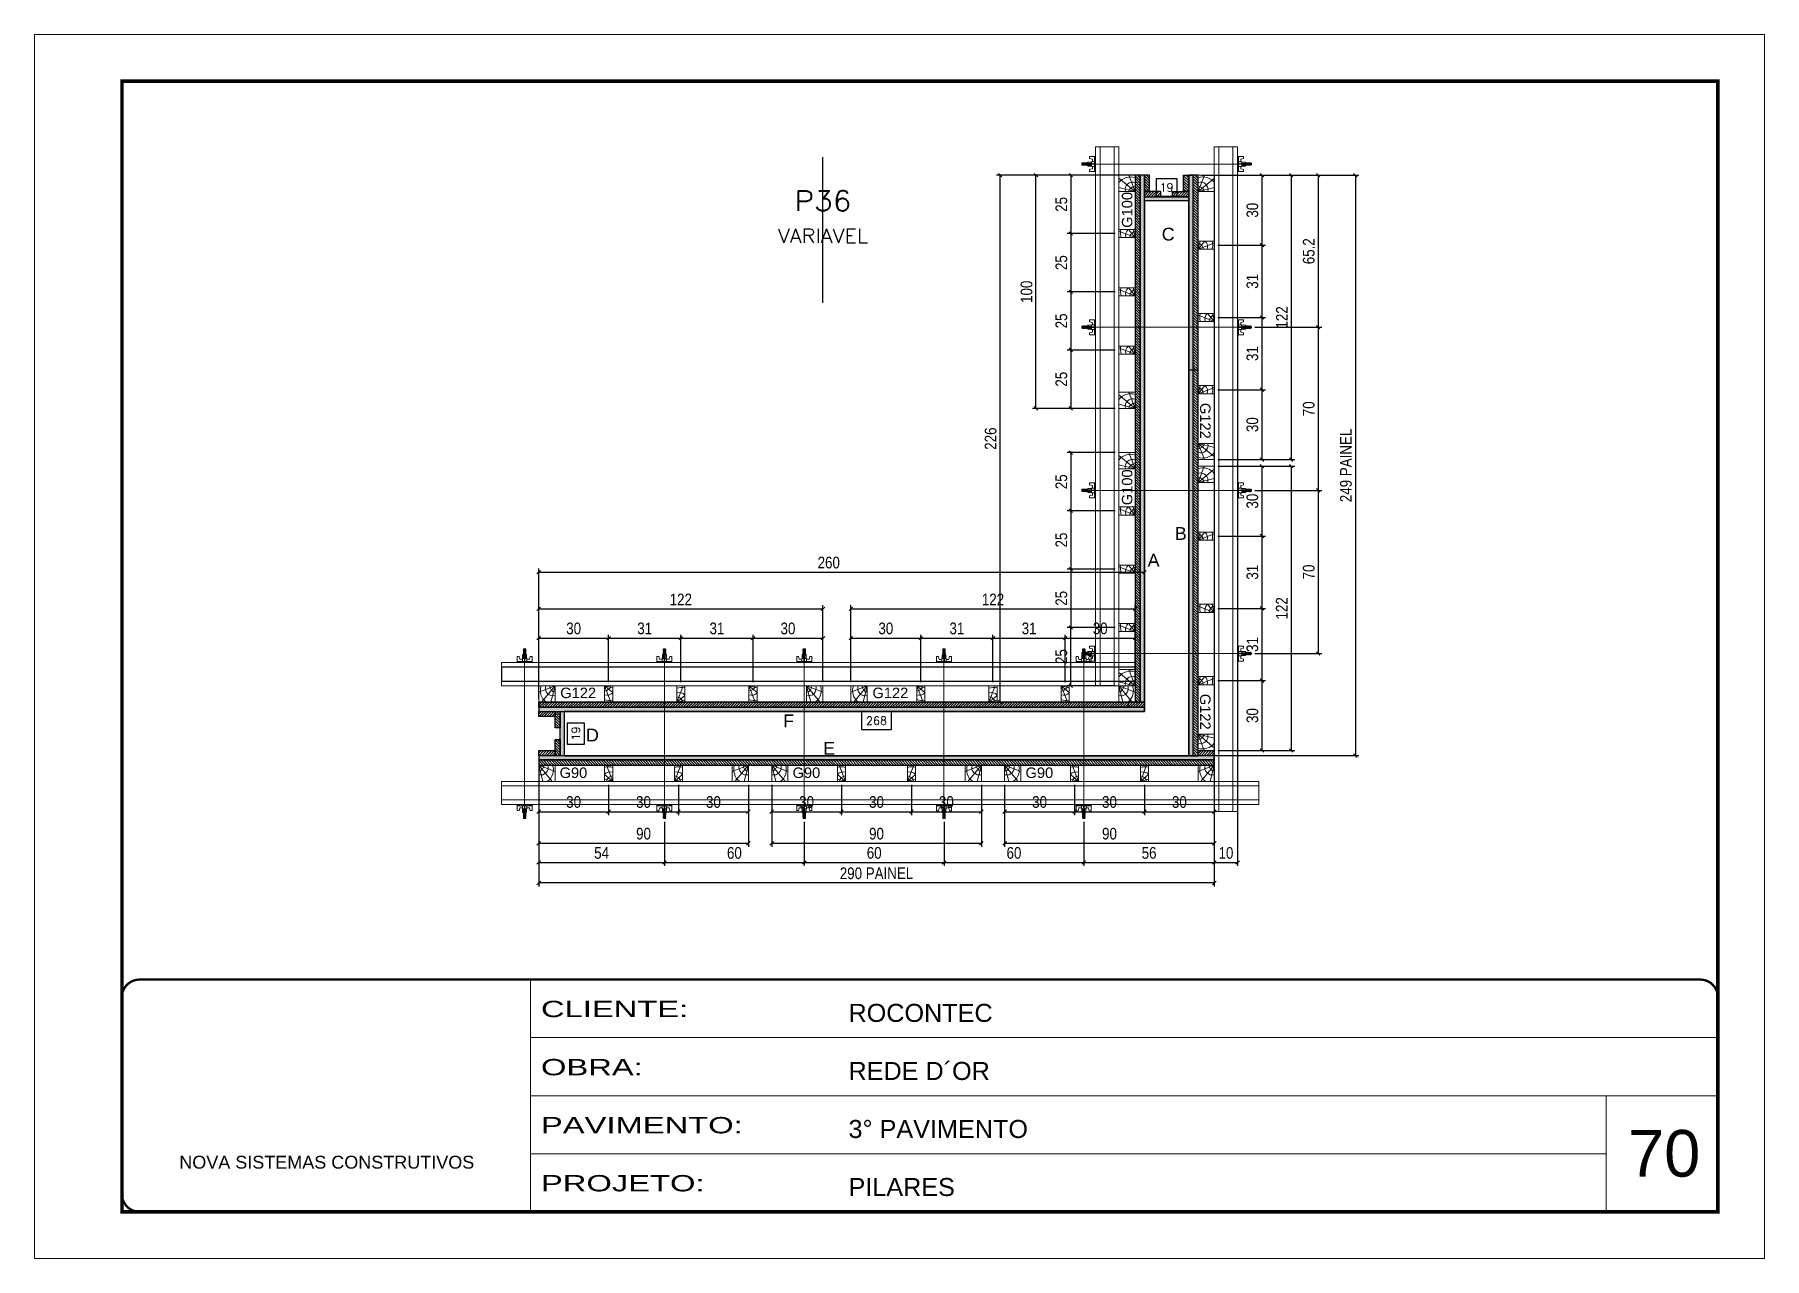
# Model space of a CAD drawing. Extents: x 2949 to 9203, y -16089 to 12527.
# Drawn here: x 4534 to 6019, y -8049 to -6999 of the extents above; entities that cross this region are included whole.
import ezdxf
from ezdxf.enums import TextEntityAlignment as Align

# ---------------------------------------------------------------- set-up
doc = ezdxf.new("R2010")
doc.units = 0
for name, pattern in [('CONTINUO', [0]), ('DASHED', [0.75, 0.5, -0.25]), ('HIDDEN', [0.375, 0.25, -0.125])]:
    doc.linetypes.add(name, pattern=pattern)
for name, color, linetype, lineweight in [('CARIMBO', 255, 'Continuous', 9), ('CONCRETO', 251, 'Continuous', 25), ('Folhas', 255, 'Continuous', 9), ('Hachura', 251, 'Continuous', 9), ('Madeira', 126, 'Continuous', 18), ('Perfil Metálico', 224, 'Continuous', 18), ('SARRAFO DE PRESSAO', 251, 'DASHED', 9), ('Texto Seção', 7, 'Continuous', 15)]:
    doc.layers.add(name, color=color, linetype=linetype, lineweight=lineweight)
for name, color, linetype in [('COTA', 241, 'Continuous'), ('MEIO_PONT', 93, 'Continuous'), ('Painéis', 200, 'Continuous'), ('SARRAFO', 251, 'Continuous'), ('Texto de Titulo', 7, 'Continuous'), ('Texto Qtd Sarr', 242, 'Continuous'), ('TEXTO_GERAL', 7, 'Continuous')]:
    doc.layers.add(name, color=color, linetype=linetype)
doc.styles.add('ARIAL', font='arial.ttf')
doc.styles.add('COTA TECNICA 2X', font='techl___.ttf', dxfattribs={"height": 10})
doc.styles.add('ROMANS', font='romans.shx')
doc.styles.add('SANSSERIF', font='sas_____.pfb')
doc.styles.add('Tecnologia', font='')
doc.styles.get('Tecnologia').set_extended_font_data('Forgotten Futurist')
doc.dimstyles.new('Cota Seção interna', dxfattribs={"dimtxt": 7, "dimasz": 6, "dimexe": 0.18, "dimexo": 2, "dimgap": -4, "dimtad": 3, "dimdec": 1, "dimlfac": 0.5, "dimzin": 12, "dimdsep": 46, "dimtxsty": 'ROMANS', "dimblk": 'ARCHTICK', "dimcen": 0.09, "dimse1": 1, "dimse2": 1, "dimsd1": 1, "dimsd2": 1, "dimclrd": 180, "dimclre": 5, "dimclrt": 1, "dimadec": 0, "dimazin": 3, "dimtfac": 1, "dimtdec": 1, "dimtofl": 0, "dimtmove": 0, "dimatfit": 3, "dimldrblk": 'ARCHTICK', "dimfxl": 1, "dimtolj": 1, "dimtzin": 0, "dimarcsym": 0})
doc.dimstyles.new('SECAO PILAR', dxfattribs={"dimtxt": 10, "dimasz": 3, "dimexe": 3, "dimexo": 3, "dimgap": 3, "dimtad": 1, "dimdec": 1, "dimlfac": 0.5, "dimzin": 12, "dimdsep": 46, "dimtxsty": 'COTA TECNICA 2X', "dimblk1": 'OBLIQUE', "dimblk2": 'OBLIQUE', "dimsah": 1, "dimcen": 0.9, "dimclrd": 256, "dimclre": 256, "dimclrt": 256, "dimadec": 1, "dimazin": 3, "dimtfac": 1, "dimtdec": 1, "dimtmove": 0, "dimatfit": 3, "dimfxl": 1, "dimtolj": 1, "dimtzin": 12, "dimarcsym": 0})
pattern_1 = [(315, (29059.022, -16764.0738), (1.12253202, 1.12253202), [])]
pattern_2 = [(45, (15301.1657, 15269.6862), (-1.12253202, 1.12253202), [])]
pattern_3 = [(315, (29067.022, -16497.0738), (1.12253202, 1.12253202), [])]

msp = doc.modelspace()

# ---------------------------------------------------------------- texts
at = {"layer": 'CARIMBO', "style": 'ARIAL'}
msp.add_text('70', height=40, dxfattribs=at).set_placement((5901.89, -7978.9))
at = {"layer": 'Texto Seção', "color": 0, "linetype": 'Continuous', "style": 'SANSSERIF'}
for p in [(5471.94, -7164.83), (5471.94, -7402.83)]:
    msp.add_text('G100', height=9, rotation=90, dxfattribs=at).set_placement(p, align=Align.MIDDLE_LEFT)
at = {"layer": 'TEXTO_GERAL', "style": 'ARIAL'}
for s, p in [('C', (5507.2, -7170.21)), ('B', (5517.99, -7427.08)), ('A', (5494.64, -7449.98)), ('F', (5181.28, -7587.88)), ('D', (5012.96, -7600.05)), ('E', (5216.08, -7611.39))]:
    msp.add_text(s, height=11, dxfattribs=at).set_placement(p, align=Align.MIDDLE_CENTER)
at = {"layer": 'TEXTO_GERAL', "color": 0, "linetype": 'Continuous', "style": 'SANSSERIF'}
for p in [(5539.08, -7315.04), (5539.04, -7564.64)]:
    msp.add_text('G122', height=9, rotation=270, dxfattribs=at).set_placement(p, align=Align.MIDDLE_LEFT)
for s, p in [('G122', (4985.3, -7563.85)), ('G122', (5253.3, -7563.85)), ('G90', (4984.72, -7632.34)), ('G90', (5184.72, -7632.34)), ('G90', (5384.72, -7632.34))]:
    msp.add_text(s, height=9, dxfattribs=at).set_placement(p, align=Align.MIDDLE_LEFT)

# ---------------------------------------------------------------- blocks, each defined once
blk = doc.blocks.new('9999999999')
at = {"color": 30, "linetype": 'CONTINUO'}
for p, q in [((98564.6, 34230.2), (98564.6, 34429.4)), ((98564.6, 34379.6), (99584, 34379.6)), ((98564.6, 34329.8), (99488, 34329.8)), ((99584, 34329.8), (99488, 34329.8)), ((99488, 34329.8), (99488, 34230.2)), ((98564.6, 34280), (99488, 34280))]:
    blk.add_line(p, q, dxfattribs=at)
at = {"color": 30, "linetype": 'CONTINUO', "const_width": 2}
blk.add_lwpolyline([(99584, 34230.2), (99584, 34414.4, 0.414214), (99569, 34429.4), (98229, 34429.4, 0.414214), (98214, 34414.4), (98214, 34245.2, 0.414214), (98229, 34230.2), (99584, 34230.2)], format="xyb", dxfattribs=at)
at = {"layer": 'Folhas'}
blk.add_lwpolyline([(98139, 34190.2), (99624, 34190.2), (99624, 35240.2), (98139, 35240.2)], close=True, dxfattribs=at)
at = {"layer": 'Folhas', "color": 30, "const_width": 3}
blk.add_lwpolyline([(98214, 34230.2), (99584, 34230.2), (99584, 35200.2), (98214, 35200.2)], close=True, dxfattribs=at)
at = {"color": 7, "linetype": 'Continuous', "ltscale": 5, "style": 'ARIAL'}
for s, height, p in [('ROCONTEC', 15.48, (98837.7, 34393.1)), ('REDE D´OR', 15.48, (98837.7, 34343.3)), ('3° PAVIMENTO', 15.483, (98837.7, 34293.5)), ('NOVA SISTEMAS CONSTRUTIVOS', 11.059, (98263.2, 34267.2)), ('PILARES', 15.48, (98837.7, 34243.7))]:
    blk.add_text(s, height=height, dxfattribs=at).set_placement(p)
at = {"layer": 'Folhas', "color": 7, "style": 'Tecnologia', "width": 1.5}
for s, p in [('CLIENTE:', (98573.7, 34397.2)), ('OBRA:', (98573.7, 34347.3)), ('PAVIMENTO:', (98573.7, 34297.5)), ('PROJETO:', (98573.7, 34247.7))]:
    blk.add_text(s, height=14, dxfattribs=at).set_placement(p)
blk = doc.blocks.new('*D2165')
at = {"layer": 'COTA', "color": 180, "lineweight": -2, "transparency": 16777216}
for p, q in [((5006.2, -7589.7), (4991.2, -7589.7)), ((4991.2, -7589.7), (4991.2, -7607.7)), ((5006.2, -7607.7), (5006.2, -7589.7)), ((4991.2, -7607.7), (5006.2, -7607.7))]:
    blk.add_line(p, q, dxfattribs=at)
at = {"layer": 'Defpoints', "color": 0, "transparency": 16777216}
for p in [(4989.2, -7579.7), (5010.2, -7579.7), (4989.2, -7617.7)]:
    blk.add_point(p, dxfattribs=at)
at = {"layer": 'COTA', "color": 1, "transparency": 16777216, "insert": (4998.7, -7598.7), "char_height": 7, "attachment_point": 5, "rotation": 90, "style": 'ROMANS'}
blk.add_mtext('\\A1;19', dxfattribs=at)
blk = doc.blocks.new('_ArchTick')
at = {"color": 0, "linetype": 'ByBlock', "const_width": 0.15}
blk.add_lwpolyline([(-0.5, -0.5), (0.5, 0.5)], dxfattribs=at)
blk = doc.blocks.new('*D2166')
at = {"layer": 'COTA', "color": 180, "lineweight": -2, "transparency": 16777216}
for p, q in [((5514.8, -7122.7), (5496.8, -7122.7)), ((5496.8, -7122.7), (5496.8, -7137.7)), ((5514.8, -7137.7), (5514.8, -7122.7)), ((5496.8, -7137.7), (5514.8, -7137.7))]:
    blk.add_line(p, q, dxfattribs=at)
at = {"layer": 'Defpoints', "color": 0, "transparency": 16777216}
for p in [(5486.8, -7141.7), (5524.8, -7141.7), (5524.8, -7141.7)]:
    blk.add_point(p, dxfattribs=at)
at = {"layer": 'COTA', "color": 1, "transparency": 16777216, "insert": (5505.8, -7130.2), "char_height": 7, "attachment_point": 5, "style": 'ROMANS'}
blk.add_mtext('\\A1;19', dxfattribs=at)
blk = doc.blocks.new('*D2219')
at = {"layer": 'COTA', "color": 180, "lineweight": -2, "transparency": 16777216}
for p, q in [((5269.8, -7580.2), (5243.8, -7580.2)), ((5243.8, -7580.2), (5243.8, -7595.2)), ((5269.8, -7595.2), (5269.8, -7580.2)), ((5243.8, -7595.2), (5269.8, -7595.2))]:
    blk.add_line(p, q, dxfattribs=at)
at = {"layer": 'Defpoints', "color": 0, "transparency": 16777216}
for p in [(4988.8, -7599.2), (4988.8, -7617.7), (5524.8, -7617.7)]:
    blk.add_point(p, dxfattribs=at)
at = {"layer": 'COTA', "color": 1, "transparency": 16777216, "insert": (5256.8, -7587.7), "char_height": 7, "attachment_point": 5, "style": 'ROMANS'}
blk.add_mtext('\\A1;268', dxfattribs=at)
blk = doc.blocks.new('C')
at = {"layer": 'Hachura', "color": 0}
for p, q in [((0, 3.22), (0, -3.22)), ((0.45, 3.22), (0, 3.22)), ((0.46, 3.16), (0, 3.16)), ((0.46, 3.05), (0, 3.05)), ((0.46, 2.88), (0, 2.88)), ((0, 2.75), (0, -1.16)), ((0.46, 2.65), (0, 2.65)), ((0.46, 2.23), (0, 2.23)), ((0.46, 1.51), (0, 1.51)), ((0.39, 0.49), (0.17, 0.49)), ((0.45, -3.23), (0.45, 3.22)), ((0.45, 3.22), (2.58, 3.22)), ((1.74, 0.97), (0.45, 0.97)), ((1.45, 0.1), (0.45, 0.1)), ((1.35, 1.94), (1.35, 0.96)), ((2.58, 2.39), (1.47, 2.09)), ((1.74, -0.97), (1.74, 0.97)), ((1.74, 0.97), (1.74, 0.84)), ((1.74, 0.97), (1.74, 0.84)), ((1.74, 0.84), (3.35, 0.84)), ((3.35, 0.45), (1.74, 0.45)), ((2.58, 3.22), (2.58, 2.39)), ((3.32, 0.84), (3.32, -0.84)), ((3.35, 0.84), (3.35, -0.84)), ((3.68, 0.45), (3.35, 0.45)), ((3.84, -0.52), (3.35, 0.45)), ((3.35, 0.06), (3.67, -0.57)), ((3.68, 0.45), (4.16, -0.52)), ((3.72, 0.5), (4.25, -0.57)), ((4.37, -0.55), (3.83, 0.53)), ((4.15, 0.45), (3.93, 0.45)), ((4.42, -0.52), (3.93, 0.45)), ((4.15, 0.45), (4.26, 0.45)), ((4.26, 0.45), (4.74, -0.52)), ((4.3, 0.5), (4.83, -0.57)), ((4.95, -0.55), (4.41, 0.53)), ((4.51, 0.45), (4.84, 0.45)), ((5, -0.52), (4.51, 0.45)), ((4.84, 0.45), (5.32, -0.52)), ((4.88, 0.5), (5.41, -0.57)), ((5.53, -0.55), (4.99, 0.53)), ((5.58, -0.52), (5.09, 0.45)), ((5.42, 0.45), (5.09, 0.45)), ((5.58, -0.52), (5.09, 0.45)), ((5.42, 0.45), (5.74, -0.19)), ((5.46, 0.5), (5.74, -0.07)), ((5.74, 0.19), (5.57, 0.53)), ((5.74, 0.32), (5.68, 0.45)), ((5.68, 0.45), (5.74, 0.45)), ((5.74, 0.45), (5.9, 0.29)), ((5.74, 0.45), (5.74, -0.52)), ((5.9, -0.36), (5.9, 0.29)), ((0.45, 0), (0, 0)), ((0.46, -1.52), (0, -1.52)), ((0.46, -2.23), (0, -2.23)), ((0.46, -2.65), (0, -2.65)), ((0.46, -2.88), (0, -2.88)), ((0.46, -3.05), (0, -3.05)), ((0.46, -3.16), (0, -3.16)), ((0, -3.22), (2.57, -3.22)), ((0.08, -0.48), (0.29, -0.48)), ((0.29, -0.48), (0.4, -0.48)), ((0.45, 0), (0.45, -0.97)), ((0.45, -0.16), (1.45, -0.16)), ((0.45, -0.65), (0.45, -0.32)), ((0.45, -3.23), (0.45, -0.65)), ((0.45, -0.97), (1.74, -0.97)), ((1.35, -1.94), (1.35, -0.97)), ((2.58, -2.39), (1.47, -2.1)), ((3.35, -0.32), (1.74, -0.32)), ((3.35, -0.84), (1.74, -0.84)), ((2.58, -3.23), (2.58, -2.39)), ((3.35, -0.07), (3.58, -0.52)), ((3.35, -0.52), (3.58, -0.52)), ((3.84, -0.52), (4.16, -0.52)), ((4.42, -0.52), (4.74, -0.52)), ((4.63, -0.52), (4.74, -0.52)), ((5, -0.52), (5.32, -0.52)), ((5.58, -0.52), (5.74, -0.52)), ((5.74, -0.52), (5.9, -0.36)), ((5.74, -0.52), (5.74, -0.52))]:
    blk.add_line(p, q, dxfattribs=at)
for centre, radius, start, end in [((1.52, 1.94), 0.161, 104.74356, 180), ((1.44, -0.03), 0.129, 272.69497, 87.30503), ((3.81, 0.39), 0.143, 25.56881, 154.43119), ((4.39, 0.39), 0.143, 25.56881, 154.43119), ((4.97, 0.39), 0.143, 25.56881, 154.43119), ((5.55, 0.39), 0.143, 25.56881, 154.43119), ((0.17, -0.37), 0.174, 221.74404, 317.85924), ((1.52, -1.94), 0.161, 180, 255.25644), ((3.71, -0.4), 0.174, 222.14076, 318.25596), ((4.29, -0.4), 0.174, 222.14076, 318.25596), ((4.87, -0.4), 0.174, 222.14076, 318.25596), ((5.45, -0.4), 0.174, 222.14076, 318.25596), ((5.61, -0.4), 0.174, 317.85924, 318.25596)]:
    blk.add_arc(centre, radius, start, end, dxfattribs=at)
blk = doc.blocks.new('_Oblique')
at = {"color": 0, "linetype": 'ByBlock', "lineweight": -2}
blk.add_line((-0.5, -0.5), (0.5, 0.5), dxfattribs=at)
blk = doc.blocks.new('*D2206')
at = {"layer": 'COTA', "lineweight": -2, "transparency": 16777216}
for p, q in [((4966.8, -7628.7), (4966.8, -7729.9)), ((5546.8, -7628.7), (5546.8, -7729.9)), ((5546.8, -7726.9), (4966.8, -7726.9))]:
    blk.add_line(p, q, dxfattribs=at)
at = {"layer": 'Defpoints', "color": 0, "transparency": 16777216}
for p in [(4966.8, -7625.7), (5546.8, -7625.7), (4966.8, -7726.9)]:
    blk.add_point(p, dxfattribs=at)
at = {"layer": 'COTA', "lineweight": -2, "transparency": 16777216, "xscale": 3, "yscale": 3, "zscale": 3, "rotation": 180}
blk.add_blockref('_Oblique', (4966.8, -7726.9), dxfattribs=at)
at = {"layer": 'COTA', "lineweight": -2, "transparency": 16777216, "xscale": 3, "yscale": 3, "zscale": 3}
blk.add_blockref('_Oblique', (5546.8, -7726.9), dxfattribs=at)
at = {"layer": 'COTA', "transparency": 16777216, "insert": (5256.8, -7718.7), "char_height": 10, "attachment_point": 5, "style": 'COTA TECNICA 2X'}
blk.add_mtext('\\A1;290 PAINEL', dxfattribs=at)
blk = doc.blocks.new('*D2207')
at = {"layer": 'COTA', "lineweight": -2, "transparency": 16777216}
for p, q in [((4966.8, -7568.7), (4966.8, -7457.2)), ((4966.8, -7460.2), (5486.8, -7460.2)), ((5486.8, -7568.7), (5486.8, -7457.2))]:
    blk.add_line(p, q, dxfattribs=at)
at = {"layer": 'Defpoints', "color": 0, "transparency": 16777216}
for p in [(5486.8, -7460.2), (4966.8, -7571.7), (5486.8, -7571.7)]:
    blk.add_point(p, dxfattribs=at)
at = {"layer": 'COTA', "lineweight": -2, "transparency": 16777216, "xscale": 3, "yscale": 3, "zscale": 3, "rotation": 180}
blk.add_blockref('_Oblique', (4966.8, -7460.2), dxfattribs=at)
at = {"layer": 'COTA', "lineweight": -2, "transparency": 16777216, "xscale": 3, "yscale": 3, "zscale": 3}
blk.add_blockref('_Oblique', (5486.8, -7460.2), dxfattribs=at)
at = {"layer": 'COTA', "transparency": 16777216, "insert": (5215.8, -7452.1), "char_height": 10, "attachment_point": 5, "style": 'COTA TECNICA 2X'}
blk.add_mtext('\\A1;260', dxfattribs=at)
blk = doc.blocks.new('*D2208')
at = {"layer": 'COTA', "lineweight": -2, "transparency": 16777216}
for p, q in [((5535.8, -7119.7), (5670.9, -7119.7)), ((5667.9, -7119.7), (5667.9, -7617.7)), ((5535.8, -7617.7), (5670.9, -7617.7))]:
    blk.add_line(p, q, dxfattribs=at)
at = {"layer": 'Defpoints', "color": 0, "transparency": 16777216}
for p in [(5532.8, -7119.7), (5532.8, -7617.7), (5667.9, -7617.7)]:
    blk.add_point(p, dxfattribs=at)
at = {"layer": 'COTA', "lineweight": -2, "transparency": 16777216, "xscale": 3, "yscale": 3, "zscale": 3}
for p, rotation in [((5667.9, -7119.7), 90), ((5667.9, -7617.7), 270)]:
    blk.add_blockref('_Oblique', p, dxfattribs=dict(at, rotation=rotation))
at = {"layer": 'COTA', "transparency": 16777216, "insert": (5659.8, -7368.7), "char_height": 10, "attachment_point": 5, "rotation": 90, "style": 'COTA TECNICA 2X'}
blk.add_mtext('\\A1;249 PAINEL', dxfattribs=at)
blk = doc.blocks.new('*D2209')
at = {"layer": 'COTA', "lineweight": -2, "transparency": 16777216}
for p, q in [((5483.8, -7119.7), (5359.9, -7119.7)), ((5362.9, -7571.7), (5362.9, -7119.7)), ((5483.8, -7571.7), (5359.9, -7571.7))]:
    blk.add_line(p, q, dxfattribs=at)
at = {"layer": 'Defpoints', "color": 0, "transparency": 16777216}
for p in [(5362.9, -7119.7), (5486.8, -7119.7), (5486.8, -7571.7)]:
    blk.add_point(p, dxfattribs=at)
at = {"layer": 'COTA', "lineweight": -2, "transparency": 16777216, "xscale": 3, "yscale": 3, "zscale": 3}
for p, rotation in [((5362.9, -7119.7), 90), ((5362.9, -7571.7), 270)]:
    blk.add_blockref('_Oblique', p, dxfattribs=dict(at, rotation=rotation))
at = {"layer": 'COTA', "transparency": 16777216, "insert": (5354.8, -7345.7), "char_height": 10, "attachment_point": 5, "rotation": 90, "style": 'COTA TECNICA 2X'}
blk.add_mtext('\\A1;226', dxfattribs=at)
blk = doc.blocks.new('PONTALETE')
at = {"layer": 'Madeira'}
for q in [(2.71, 7), (7, 5.76), (7, 1.74)]:
    blk.add_line((0, 0), q, dxfattribs=at)
blk.add_lwpolyline([(0, 0), (7, 0), (7, 7), (0, 7)], close=True, dxfattribs=at)
for centre, radius, start, end in [((2.04, 0.06), 6.23, 37.28179, 109.09128), ((1.09, 0.9), 3.19, 343.60304, 109.98471), ((-0.21, -0.78), 3.09, 14.63219, 86.0383)]:
    blk.add_arc(centre, radius, start, end, dxfattribs=at)
blk = doc.blocks.new('MEIO PONTALETE')
at = {"layer": 'Madeira'}
for q in [(2.71, 7), (3.5, 2.88), (3.5, 0.87)]:
    blk.add_line((0, 0), q, dxfattribs=at)
blk.add_lwpolyline([(0, 0), (3.5, 0), (3.5, 7), (0, 7)], close=True, dxfattribs=at)
for centre, radius, start, end in [((2.04, 0.06), 6.23, 76.44987, 109.09128), ((1.09, 0.9), 3.19, 40.90626, 109.98471), ((-0.21, -0.78), 3.09, 14.63219, 86.0383)]:
    blk.add_arc(centre, radius, start, end, dxfattribs=at)
blk = doc.blocks.new('*D2210')
at = {"layer": 'COTA', "lineweight": -2, "transparency": 16777216}
for p, q in [((4966.8, -7642.7), (4966.8, -7668.8)), ((5026.8, -7642.7), (5026.8, -7668.8)), ((4966.8, -7665.8), (5026.8, -7665.8))]:
    blk.add_line(p, q, dxfattribs=at)
at = {"layer": 'Defpoints', "color": 0, "transparency": 16777216}
for p in [(4966.8, -7639.7), (5026.8, -7639.7), (5026.8, -7665.8)]:
    blk.add_point(p, dxfattribs=at)
at = {"layer": 'COTA', "lineweight": -2, "transparency": 16777216, "xscale": 3, "yscale": 3, "zscale": 3, "rotation": 180}
blk.add_blockref('_Oblique', (4966.8, -7665.8), dxfattribs=at)
at = {"layer": 'COTA', "lineweight": -2, "transparency": 16777216, "xscale": 3, "yscale": 3, "zscale": 3}
blk.add_blockref('_Oblique', (5026.8, -7665.8), dxfattribs=at)
at = {"layer": 'COTA', "transparency": 16777216, "insert": (4996.8, -7657.5), "char_height": 10, "attachment_point": 5, "style": 'COTA TECNICA 2X'}
blk.add_mtext('\\A1;30', dxfattribs=at)
blk = doc.blocks.new('*D2211')
at = {"layer": 'COTA', "lineweight": -2, "transparency": 16777216}
for p, q in [((5026.8, -7642.7), (5026.8, -7668.8)), ((5086.8, -7642.7), (5086.8, -7668.8)), ((5026.8, -7665.8), (5086.8, -7665.8))]:
    blk.add_line(p, q, dxfattribs=at)
at = {"layer": 'Defpoints', "color": 0, "transparency": 16777216}
for p in [(5026.8, -7639.7), (5086.8, -7639.7), (5086.8, -7665.8)]:
    blk.add_point(p, dxfattribs=at)
at = {"layer": 'COTA', "lineweight": -2, "transparency": 16777216, "xscale": 3, "yscale": 3, "zscale": 3, "rotation": 180}
blk.add_blockref('_Oblique', (5026.8, -7665.8), dxfattribs=at)
at = {"layer": 'COTA', "lineweight": -2, "transparency": 16777216, "xscale": 3, "yscale": 3, "zscale": 3}
blk.add_blockref('_Oblique', (5086.8, -7665.8), dxfattribs=at)
at = {"layer": 'COTA', "transparency": 16777216, "insert": (5056.8, -7657.5), "char_height": 10, "attachment_point": 5, "style": 'COTA TECNICA 2X'}
blk.add_mtext('\\A1;30', dxfattribs=at)
blk = doc.blocks.new('*D2212')
at = {"layer": 'COTA', "lineweight": -2, "transparency": 16777216}
for p, q in [((5086.8, -7642.7), (5086.8, -7668.8)), ((5146.8, -7642.7), (5146.8, -7668.8)), ((5086.8, -7665.8), (5146.8, -7665.8))]:
    blk.add_line(p, q, dxfattribs=at)
at = {"layer": 'Defpoints', "color": 0, "transparency": 16777216}
for p in [(5086.8, -7639.7), (5146.8, -7639.7), (5146.8, -7665.8)]:
    blk.add_point(p, dxfattribs=at)
at = {"layer": 'COTA', "lineweight": -2, "transparency": 16777216, "xscale": 3, "yscale": 3, "zscale": 3, "rotation": 180}
blk.add_blockref('_Oblique', (5086.8, -7665.8), dxfattribs=at)
at = {"layer": 'COTA', "lineweight": -2, "transparency": 16777216, "xscale": 3, "yscale": 3, "zscale": 3}
blk.add_blockref('_Oblique', (5146.8, -7665.8), dxfattribs=at)
at = {"layer": 'COTA', "transparency": 16777216, "insert": (5116.8, -7657.5), "char_height": 10, "attachment_point": 5, "style": 'COTA TECNICA 2X'}
blk.add_mtext('\\A1;30', dxfattribs=at)
blk = doc.blocks.new('*D2213')
at = {"layer": 'COTA', "lineweight": -2, "transparency": 16777216}
for p, q in [((4966.8, -7642.7), (4966.8, -7695.9)), ((5146.8, -7642.7), (5146.8, -7695.9)), ((4966.8, -7692.9), (5146.8, -7692.9))]:
    blk.add_line(p, q, dxfattribs=at)
at = {"layer": 'Defpoints', "color": 0, "transparency": 16777216}
for p in [(4966.8, -7639.7), (5146.8, -7639.7), (5146.8, -7692.9)]:
    blk.add_point(p, dxfattribs=at)
at = {"layer": 'COTA', "lineweight": -2, "transparency": 16777216, "xscale": 3, "yscale": 3, "zscale": 3, "rotation": 180}
blk.add_blockref('_Oblique', (4966.8, -7692.9), dxfattribs=at)
at = {"layer": 'COTA', "lineweight": -2, "transparency": 16777216, "xscale": 3, "yscale": 3, "zscale": 3}
blk.add_blockref('_Oblique', (5146.8, -7692.9), dxfattribs=at)
at = {"layer": 'COTA', "transparency": 16777216, "insert": (5056.8, -7684.7), "char_height": 10, "attachment_point": 5, "style": 'COTA TECNICA 2X'}
blk.add_mtext('\\A1;90', dxfattribs=at)
blk = doc.blocks.new('*D2156')
at = {"layer": 'COTA', "lineweight": -2, "transparency": 16777216}
for p, q in [((5166.8, -7642.7), (5166.8, -7668.8)), ((5226.8, -7642.7), (5226.8, -7668.8)), ((5166.8, -7665.8), (5226.8, -7665.8))]:
    blk.add_line(p, q, dxfattribs=at)
at = {"layer": 'Defpoints', "color": 0, "transparency": 16777216}
for p in [(5166.8, -7639.7), (5226.8, -7639.7), (5226.8, -7665.8)]:
    blk.add_point(p, dxfattribs=at)
at = {"layer": 'COTA', "lineweight": -2, "transparency": 16777216, "xscale": 3, "yscale": 3, "zscale": 3, "rotation": 180}
blk.add_blockref('_Oblique', (5166.8, -7665.8), dxfattribs=at)
at = {"layer": 'COTA', "lineweight": -2, "transparency": 16777216, "xscale": 3, "yscale": 3, "zscale": 3}
blk.add_blockref('_Oblique', (5226.8, -7665.8), dxfattribs=at)
at = {"layer": 'COTA', "transparency": 16777216, "insert": (5196.8, -7657.5), "char_height": 10, "attachment_point": 5, "style": 'COTA TECNICA 2X'}
blk.add_mtext('\\A1;30', dxfattribs=at)
blk = doc.blocks.new('*D2157')
at = {"layer": 'COTA', "lineweight": -2, "transparency": 16777216}
for p, q in [((5226.8, -7642.7), (5226.8, -7668.8)), ((5286.8, -7642.7), (5286.8, -7668.8)), ((5226.8, -7665.8), (5286.8, -7665.8))]:
    blk.add_line(p, q, dxfattribs=at)
at = {"layer": 'Defpoints', "color": 0, "transparency": 16777216}
for p in [(5226.8, -7639.7), (5286.8, -7639.7), (5286.8, -7665.8)]:
    blk.add_point(p, dxfattribs=at)
at = {"layer": 'COTA', "lineweight": -2, "transparency": 16777216, "xscale": 3, "yscale": 3, "zscale": 3, "rotation": 180}
blk.add_blockref('_Oblique', (5226.8, -7665.8), dxfattribs=at)
at = {"layer": 'COTA', "lineweight": -2, "transparency": 16777216, "xscale": 3, "yscale": 3, "zscale": 3}
blk.add_blockref('_Oblique', (5286.8, -7665.8), dxfattribs=at)
at = {"layer": 'COTA', "transparency": 16777216, "insert": (5256.8, -7657.5), "char_height": 10, "attachment_point": 5, "style": 'COTA TECNICA 2X'}
blk.add_mtext('\\A1;30', dxfattribs=at)
blk = doc.blocks.new('*D2158')
at = {"layer": 'COTA', "lineweight": -2, "transparency": 16777216}
for p, q in [((5286.8, -7642.7), (5286.8, -7668.8)), ((5346.8, -7642.7), (5346.8, -7668.8)), ((5286.8, -7665.8), (5346.8, -7665.8))]:
    blk.add_line(p, q, dxfattribs=at)
at = {"layer": 'Defpoints', "color": 0, "transparency": 16777216}
for p in [(5286.8, -7639.7), (5346.8, -7639.7), (5346.8, -7665.8)]:
    blk.add_point(p, dxfattribs=at)
at = {"layer": 'COTA', "lineweight": -2, "transparency": 16777216, "xscale": 3, "yscale": 3, "zscale": 3, "rotation": 180}
blk.add_blockref('_Oblique', (5286.8, -7665.8), dxfattribs=at)
at = {"layer": 'COTA', "lineweight": -2, "transparency": 16777216, "xscale": 3, "yscale": 3, "zscale": 3}
blk.add_blockref('_Oblique', (5346.8, -7665.8), dxfattribs=at)
at = {"layer": 'COTA', "transparency": 16777216, "insert": (5316.8, -7657.5), "char_height": 10, "attachment_point": 5, "style": 'COTA TECNICA 2X'}
blk.add_mtext('\\A1;30', dxfattribs=at)
blk = doc.blocks.new('*D2159')
at = {"layer": 'COTA', "lineweight": -2, "transparency": 16777216}
for p, q in [((5166.8, -7642.7), (5166.8, -7695.9)), ((5346.8, -7642.7), (5346.8, -7695.9)), ((5166.8, -7692.9), (5346.8, -7692.9))]:
    blk.add_line(p, q, dxfattribs=at)
at = {"layer": 'Defpoints', "color": 0, "transparency": 16777216}
for p in [(5166.8, -7639.7), (5346.8, -7639.7), (5346.8, -7692.9)]:
    blk.add_point(p, dxfattribs=at)
at = {"layer": 'COTA', "lineweight": -2, "transparency": 16777216, "xscale": 3, "yscale": 3, "zscale": 3, "rotation": 180}
blk.add_blockref('_Oblique', (5166.8, -7692.9), dxfattribs=at)
at = {"layer": 'COTA', "lineweight": -2, "transparency": 16777216, "xscale": 3, "yscale": 3, "zscale": 3}
blk.add_blockref('_Oblique', (5346.8, -7692.9), dxfattribs=at)
at = {"layer": 'COTA', "transparency": 16777216, "insert": (5256.8, -7684.7), "char_height": 10, "attachment_point": 5, "style": 'COTA TECNICA 2X'}
blk.add_mtext('\\A1;90', dxfattribs=at)
blk = doc.blocks.new('*D2160')
at = {"layer": 'COTA', "lineweight": -2, "transparency": 16777216}
for p, q in [((5366.8, -7642.7), (5366.8, -7668.8)), ((5426.8, -7642.7), (5426.8, -7668.8)), ((5366.8, -7665.8), (5426.8, -7665.8))]:
    blk.add_line(p, q, dxfattribs=at)
at = {"layer": 'Defpoints', "color": 0, "transparency": 16777216}
for p in [(5366.8, -7639.7), (5426.8, -7639.7), (5426.8, -7665.8)]:
    blk.add_point(p, dxfattribs=at)
at = {"layer": 'COTA', "lineweight": -2, "transparency": 16777216, "xscale": 3, "yscale": 3, "zscale": 3, "rotation": 180}
blk.add_blockref('_Oblique', (5366.8, -7665.8), dxfattribs=at)
at = {"layer": 'COTA', "lineweight": -2, "transparency": 16777216, "xscale": 3, "yscale": 3, "zscale": 3}
blk.add_blockref('_Oblique', (5426.8, -7665.8), dxfattribs=at)
at = {"layer": 'COTA', "transparency": 16777216, "insert": (5396.8, -7657.5), "char_height": 10, "attachment_point": 5, "style": 'COTA TECNICA 2X'}
blk.add_mtext('\\A1;30', dxfattribs=at)
blk = doc.blocks.new('*D2161')
at = {"layer": 'COTA', "lineweight": -2, "transparency": 16777216}
for p, q in [((5426.8, -7642.7), (5426.8, -7668.8)), ((5486.8, -7642.7), (5486.8, -7668.8)), ((5426.8, -7665.8), (5486.8, -7665.8))]:
    blk.add_line(p, q, dxfattribs=at)
at = {"layer": 'Defpoints', "color": 0, "transparency": 16777216}
for p in [(5426.8, -7639.7), (5486.8, -7639.7), (5486.8, -7665.8)]:
    blk.add_point(p, dxfattribs=at)
at = {"layer": 'COTA', "lineweight": -2, "transparency": 16777216, "xscale": 3, "yscale": 3, "zscale": 3, "rotation": 180}
blk.add_blockref('_Oblique', (5426.8, -7665.8), dxfattribs=at)
at = {"layer": 'COTA', "lineweight": -2, "transparency": 16777216, "xscale": 3, "yscale": 3, "zscale": 3}
blk.add_blockref('_Oblique', (5486.8, -7665.8), dxfattribs=at)
at = {"layer": 'COTA', "transparency": 16777216, "insert": (5456.8, -7657.5), "char_height": 10, "attachment_point": 5, "style": 'COTA TECNICA 2X'}
blk.add_mtext('\\A1;30', dxfattribs=at)
blk = doc.blocks.new('*D2162')
at = {"layer": 'COTA', "lineweight": -2, "transparency": 16777216}
for p, q in [((5486.8, -7642.7), (5486.8, -7668.8)), ((5546.8, -7642.7), (5546.8, -7668.8)), ((5486.8, -7665.8), (5546.8, -7665.8))]:
    blk.add_line(p, q, dxfattribs=at)
at = {"layer": 'Defpoints', "color": 0, "transparency": 16777216}
for p in [(5486.8, -7639.7), (5546.8, -7639.7), (5546.8, -7665.8)]:
    blk.add_point(p, dxfattribs=at)
at = {"layer": 'COTA', "lineweight": -2, "transparency": 16777216, "xscale": 3, "yscale": 3, "zscale": 3, "rotation": 180}
blk.add_blockref('_Oblique', (5486.8, -7665.8), dxfattribs=at)
at = {"layer": 'COTA', "lineweight": -2, "transparency": 16777216, "xscale": 3, "yscale": 3, "zscale": 3}
blk.add_blockref('_Oblique', (5546.8, -7665.8), dxfattribs=at)
at = {"layer": 'COTA', "transparency": 16777216, "insert": (5516.8, -7657.5), "char_height": 10, "attachment_point": 5, "style": 'COTA TECNICA 2X'}
blk.add_mtext('\\A1;30', dxfattribs=at)
blk = doc.blocks.new('*D2163')
at = {"layer": 'COTA', "lineweight": -2, "transparency": 16777216}
for p, q in [((5366.8, -7642.7), (5366.8, -7695.9)), ((5546.8, -7642.7), (5546.8, -7695.9)), ((5366.8, -7692.9), (5546.8, -7692.9))]:
    blk.add_line(p, q, dxfattribs=at)
at = {"layer": 'Defpoints', "color": 0, "transparency": 16777216}
for p in [(5366.8, -7639.7), (5546.8, -7639.7), (5546.8, -7692.9)]:
    blk.add_point(p, dxfattribs=at)
at = {"layer": 'COTA', "lineweight": -2, "transparency": 16777216, "xscale": 3, "yscale": 3, "zscale": 3, "rotation": 180}
blk.add_blockref('_Oblique', (5366.8, -7692.9), dxfattribs=at)
at = {"layer": 'COTA', "lineweight": -2, "transparency": 16777216, "xscale": 3, "yscale": 3, "zscale": 3}
blk.add_blockref('_Oblique', (5546.8, -7692.9), dxfattribs=at)
at = {"layer": 'COTA', "transparency": 16777216, "insert": (5456.8, -7684.7), "char_height": 10, "attachment_point": 5, "style": 'COTA TECNICA 2X'}
blk.add_mtext('\\A1;90', dxfattribs=at)
blk = doc.blocks.new('*D2214')
at = {"layer": 'COTA', "lineweight": -2, "transparency": 16777216}
for p, q in [((4966.8, -7554.7), (4966.8, -7513.9)), ((5026.8, -7554.7), (5026.8, -7513.9)), ((4966.8, -7516.9), (5026.8, -7516.9))]:
    blk.add_line(p, q, dxfattribs=at)
at = {"layer": 'Defpoints', "color": 0, "transparency": 16777216}
for p in [(5026.8, -7516.9), (4966.8, -7557.7), (5026.8, -7557.7)]:
    blk.add_point(p, dxfattribs=at)
at = {"layer": 'COTA', "lineweight": -2, "transparency": 16777216, "xscale": 3, "yscale": 3, "zscale": 3, "rotation": 180}
blk.add_blockref('_Oblique', (4966.8, -7516.9), dxfattribs=at)
at = {"layer": 'COTA', "lineweight": -2, "transparency": 16777216, "xscale": 3, "yscale": 3, "zscale": 3}
blk.add_blockref('_Oblique', (5026.8, -7516.9), dxfattribs=at)
at = {"layer": 'COTA', "transparency": 16777216, "insert": (4996.8, -7508.6), "char_height": 10, "attachment_point": 5, "style": 'COTA TECNICA 2X'}
blk.add_mtext('\\A1;30', dxfattribs=at)
blk = doc.blocks.new('*D2215')
at = {"layer": 'COTA', "lineweight": -2, "transparency": 16777216}
for p, q in [((5026.8, -7554.7), (5026.8, -7513.9)), ((5088.8, -7554.7), (5088.8, -7513.9)), ((5026.8, -7516.9), (5088.8, -7516.9))]:
    blk.add_line(p, q, dxfattribs=at)
at = {"layer": 'Defpoints', "color": 0, "transparency": 16777216}
for p in [(5088.8, -7516.9), (5026.8, -7557.7), (5088.8, -7557.7)]:
    blk.add_point(p, dxfattribs=at)
at = {"layer": 'COTA', "lineweight": -2, "transparency": 16777216, "xscale": 3, "yscale": 3, "zscale": 3, "rotation": 180}
blk.add_blockref('_Oblique', (5026.8, -7516.9), dxfattribs=at)
at = {"layer": 'COTA', "lineweight": -2, "transparency": 16777216, "xscale": 3, "yscale": 3, "zscale": 3}
blk.add_blockref('_Oblique', (5088.8, -7516.9), dxfattribs=at)
at = {"layer": 'COTA', "transparency": 16777216, "insert": (5057.8, -7508.6), "char_height": 10, "attachment_point": 5, "style": 'COTA TECNICA 2X'}
blk.add_mtext('\\A1;31', dxfattribs=at)
blk = doc.blocks.new('*D2216')
at = {"layer": 'COTA', "lineweight": -2, "transparency": 16777216}
for p, q in [((5088.8, -7554.7), (5088.8, -7513.9)), ((5150.8, -7554.7), (5150.8, -7513.9)), ((5088.8, -7516.9), (5150.8, -7516.9))]:
    blk.add_line(p, q, dxfattribs=at)
at = {"layer": 'Defpoints', "color": 0, "transparency": 16777216}
for p in [(5150.8, -7516.9), (5088.8, -7557.7), (5150.8, -7557.7)]:
    blk.add_point(p, dxfattribs=at)
at = {"layer": 'COTA', "lineweight": -2, "transparency": 16777216, "xscale": 3, "yscale": 3, "zscale": 3, "rotation": 180}
blk.add_blockref('_Oblique', (5088.8, -7516.9), dxfattribs=at)
at = {"layer": 'COTA', "lineweight": -2, "transparency": 16777216, "xscale": 3, "yscale": 3, "zscale": 3}
blk.add_blockref('_Oblique', (5150.8, -7516.9), dxfattribs=at)
at = {"layer": 'COTA', "transparency": 16777216, "insert": (5119.8, -7508.6), "char_height": 10, "attachment_point": 5, "style": 'COTA TECNICA 2X'}
blk.add_mtext('\\A1;31', dxfattribs=at)
blk = doc.blocks.new('*D2217')
at = {"layer": 'COTA', "lineweight": -2, "transparency": 16777216}
for p, q in [((5150.8, -7554.7), (5150.8, -7513.9)), ((5210.8, -7554.7), (5210.8, -7513.9)), ((5150.8, -7516.9), (5210.8, -7516.9))]:
    blk.add_line(p, q, dxfattribs=at)
at = {"layer": 'Defpoints', "color": 0, "transparency": 16777216}
for p in [(5210.8, -7516.9), (5150.8, -7557.7), (5210.8, -7557.7)]:
    blk.add_point(p, dxfattribs=at)
at = {"layer": 'COTA', "lineweight": -2, "transparency": 16777216, "xscale": 3, "yscale": 3, "zscale": 3, "rotation": 180}
blk.add_blockref('_Oblique', (5150.8, -7516.9), dxfattribs=at)
at = {"layer": 'COTA', "lineweight": -2, "transparency": 16777216, "xscale": 3, "yscale": 3, "zscale": 3}
blk.add_blockref('_Oblique', (5210.8, -7516.9), dxfattribs=at)
at = {"layer": 'COTA', "transparency": 16777216, "insert": (5180.8, -7508.6), "char_height": 10, "attachment_point": 5, "style": 'COTA TECNICA 2X'}
blk.add_mtext('\\A1;30', dxfattribs=at)
blk = doc.blocks.new('*D2218')
at = {"layer": 'COTA', "lineweight": -2, "transparency": 16777216}
for p, q in [((4966.8, -7554.7), (4966.8, -7488.7)), ((4966.8, -7491.7), (5210.8, -7491.7)), ((5210.8, -7554.7), (5210.8, -7488.7))]:
    blk.add_line(p, q, dxfattribs=at)
at = {"layer": 'Defpoints', "color": 0, "transparency": 16777216}
for p in [(5210.8, -7491.7), (4966.8, -7557.7), (5210.8, -7557.7)]:
    blk.add_point(p, dxfattribs=at)
at = {"layer": 'COTA', "lineweight": -2, "transparency": 16777216, "xscale": 3, "yscale": 3, "zscale": 3, "rotation": 180}
blk.add_blockref('_Oblique', (4966.8, -7491.7), dxfattribs=at)
at = {"layer": 'COTA', "lineweight": -2, "transparency": 16777216, "xscale": 3, "yscale": 3, "zscale": 3}
blk.add_blockref('_Oblique', (5210.8, -7491.7), dxfattribs=at)
at = {"layer": 'COTA', "transparency": 16777216, "insert": (5088.8, -7483.7), "char_height": 10, "attachment_point": 5, "style": 'COTA TECNICA 2X'}
blk.add_mtext('\\A1;122', dxfattribs=at)
blk = doc.blocks.new('*D2164')
at = {"layer": 'COTA', "lineweight": -2, "transparency": 16777216}
for p, q in [((5234.8, -7554.7), (5234.8, -7513.9)), ((5294.8, -7554.7), (5294.8, -7513.9)), ((5234.8, -7516.9), (5294.8, -7516.9))]:
    blk.add_line(p, q, dxfattribs=at)
at = {"layer": 'Defpoints', "color": 0, "transparency": 16777216}
for p in [(5294.8, -7516.9), (5234.8, -7557.7), (5294.8, -7557.7)]:
    blk.add_point(p, dxfattribs=at)
at = {"layer": 'COTA', "lineweight": -2, "transparency": 16777216, "xscale": 3, "yscale": 3, "zscale": 3, "rotation": 180}
blk.add_blockref('_Oblique', (5234.8, -7516.9), dxfattribs=at)
at = {"layer": 'COTA', "lineweight": -2, "transparency": 16777216, "xscale": 3, "yscale": 3, "zscale": 3}
blk.add_blockref('_Oblique', (5294.8, -7516.9), dxfattribs=at)
at = {"layer": 'COTA', "transparency": 16777216, "insert": (5264.8, -7508.6), "char_height": 10, "attachment_point": 5, "style": 'COTA TECNICA 2X'}
blk.add_mtext('\\A1;30', dxfattribs=at)
blk = doc.blocks.new('*D2140')
at = {"layer": 'COTA', "lineweight": -2, "transparency": 16777216}
for p, q in [((5294.8, -7554.7), (5294.8, -7513.9)), ((5356.8, -7554.7), (5356.8, -7513.9)), ((5294.8, -7516.9), (5356.8, -7516.9))]:
    blk.add_line(p, q, dxfattribs=at)
at = {"layer": 'Defpoints', "color": 0, "transparency": 16777216}
for p in [(5356.8, -7516.9), (5294.8, -7557.7), (5356.8, -7557.7)]:
    blk.add_point(p, dxfattribs=at)
at = {"layer": 'COTA', "lineweight": -2, "transparency": 16777216, "xscale": 3, "yscale": 3, "zscale": 3, "rotation": 180}
blk.add_blockref('_Oblique', (5294.8, -7516.9), dxfattribs=at)
at = {"layer": 'COTA', "lineweight": -2, "transparency": 16777216, "xscale": 3, "yscale": 3, "zscale": 3}
blk.add_blockref('_Oblique', (5356.8, -7516.9), dxfattribs=at)
at = {"layer": 'COTA', "transparency": 16777216, "insert": (5325.8, -7508.6), "char_height": 10, "attachment_point": 5, "style": 'COTA TECNICA 2X'}
blk.add_mtext('\\A1;31', dxfattribs=at)
blk = doc.blocks.new('*D2141')
at = {"layer": 'COTA', "lineweight": -2, "transparency": 16777216}
for p, q in [((5356.8, -7554.7), (5356.8, -7513.9)), ((5418.8, -7554.7), (5418.8, -7513.9)), ((5356.8, -7516.9), (5418.8, -7516.9))]:
    blk.add_line(p, q, dxfattribs=at)
at = {"layer": 'Defpoints', "color": 0, "transparency": 16777216}
for p in [(5418.8, -7516.9), (5356.8, -7557.7), (5418.8, -7557.7)]:
    blk.add_point(p, dxfattribs=at)
at = {"layer": 'COTA', "lineweight": -2, "transparency": 16777216, "xscale": 3, "yscale": 3, "zscale": 3, "rotation": 180}
blk.add_blockref('_Oblique', (5356.8, -7516.9), dxfattribs=at)
at = {"layer": 'COTA', "lineweight": -2, "transparency": 16777216, "xscale": 3, "yscale": 3, "zscale": 3}
blk.add_blockref('_Oblique', (5418.8, -7516.9), dxfattribs=at)
at = {"layer": 'COTA', "transparency": 16777216, "insert": (5387.8, -7508.6), "char_height": 10, "attachment_point": 5, "style": 'COTA TECNICA 2X'}
blk.add_mtext('\\A1;31', dxfattribs=at)
blk = doc.blocks.new('*D2142')
at = {"layer": 'COTA', "lineweight": -2, "transparency": 16777216}
for p, q in [((5418.8, -7554.7), (5418.8, -7513.9)), ((5478.8, -7554.7), (5478.8, -7513.9)), ((5418.8, -7516.9), (5478.8, -7516.9))]:
    blk.add_line(p, q, dxfattribs=at)
at = {"layer": 'Defpoints', "color": 0, "transparency": 16777216}
for p in [(5478.8, -7516.9), (5418.8, -7557.7), (5478.8, -7557.7)]:
    blk.add_point(p, dxfattribs=at)
at = {"layer": 'COTA', "lineweight": -2, "transparency": 16777216, "xscale": 3, "yscale": 3, "zscale": 3, "rotation": 180}
blk.add_blockref('_Oblique', (5418.8, -7516.9), dxfattribs=at)
at = {"layer": 'COTA', "lineweight": -2, "transparency": 16777216, "xscale": 3, "yscale": 3, "zscale": 3}
blk.add_blockref('_Oblique', (5478.8, -7516.9), dxfattribs=at)
at = {"layer": 'COTA', "transparency": 16777216, "insert": (5448.8, -7508.6), "char_height": 10, "attachment_point": 5, "style": 'COTA TECNICA 2X'}
blk.add_mtext('\\A1;30', dxfattribs=at)
blk = doc.blocks.new('*D2143')
at = {"layer": 'COTA', "lineweight": -2, "transparency": 16777216}
for p, q in [((5234.8, -7554.7), (5234.8, -7488.7)), ((5234.8, -7491.7), (5478.8, -7491.7)), ((5478.8, -7554.7), (5478.8, -7488.7))]:
    blk.add_line(p, q, dxfattribs=at)
at = {"layer": 'Defpoints', "color": 0, "transparency": 16777216}
for p in [(5478.8, -7491.7), (5234.8, -7557.7), (5478.8, -7557.7)]:
    blk.add_point(p, dxfattribs=at)
at = {"layer": 'COTA', "lineweight": -2, "transparency": 16777216, "xscale": 3, "yscale": 3, "zscale": 3, "rotation": 180}
blk.add_blockref('_Oblique', (5234.8, -7491.7), dxfattribs=at)
at = {"layer": 'COTA', "lineweight": -2, "transparency": 16777216, "xscale": 3, "yscale": 3, "zscale": 3}
blk.add_blockref('_Oblique', (5478.8, -7491.7), dxfattribs=at)
at = {"layer": 'COTA', "transparency": 16777216, "insert": (5356.8, -7483.7), "char_height": 10, "attachment_point": 5, "style": 'COTA TECNICA 2X'}
blk.add_mtext('\\A1;122', dxfattribs=at)
blk = doc.blocks.new('*D2144')
at = {"layer": 'COTA', "lineweight": -2, "transparency": 16777216}
for p, q in [((5549.8, -7119.7), (5590.7, -7119.7)), ((5587.7, -7119.7), (5587.7, -7179.7)), ((5549.8, -7179.7), (5590.7, -7179.7))]:
    blk.add_line(p, q, dxfattribs=at)
at = {"layer": 'Defpoints', "color": 0, "transparency": 16777216}
for p in [(5546.8, -7119.7), (5546.8, -7179.7), (5587.7, -7179.7)]:
    blk.add_point(p, dxfattribs=at)
at = {"layer": 'COTA', "lineweight": -2, "transparency": 16777216, "xscale": 3, "yscale": 3, "zscale": 3}
for p, rotation in [((5587.7, -7119.7), 90), ((5587.7, -7179.7), 270)]:
    blk.add_blockref('_Oblique', p, dxfattribs=dict(at, rotation=rotation))
at = {"layer": 'COTA', "transparency": 16777216, "insert": (5579.5, -7149.7), "char_height": 10, "attachment_point": 5, "rotation": 90, "style": 'COTA TECNICA 2X'}
blk.add_mtext('\\A1;30', dxfattribs=at)
blk = doc.blocks.new('*D2145')
at = {"layer": 'COTA', "lineweight": -2, "transparency": 16777216}
for p, q in [((5549.8, -7179.7), (5590.7, -7179.7)), ((5587.7, -7179.7), (5587.7, -7241.7)), ((5549.8, -7241.7), (5590.7, -7241.7))]:
    blk.add_line(p, q, dxfattribs=at)
at = {"layer": 'Defpoints', "color": 0, "transparency": 16777216}
for p in [(5546.8, -7179.7), (5546.8, -7241.7), (5587.7, -7241.7)]:
    blk.add_point(p, dxfattribs=at)
at = {"layer": 'COTA', "lineweight": -2, "transparency": 16777216, "xscale": 3, "yscale": 3, "zscale": 3}
for p, rotation in [((5587.7, -7179.7), 90), ((5587.7, -7241.7), 270)]:
    blk.add_blockref('_Oblique', p, dxfattribs=dict(at, rotation=rotation))
at = {"layer": 'COTA', "transparency": 16777216, "insert": (5579.5, -7210.7), "char_height": 10, "attachment_point": 5, "rotation": 90, "style": 'COTA TECNICA 2X'}
blk.add_mtext('\\A1;31', dxfattribs=at)
blk = doc.blocks.new('*D2146')
at = {"layer": 'COTA', "lineweight": -2, "transparency": 16777216}
for p, q in [((5549.8, -7241.7), (5590.7, -7241.7)), ((5587.7, -7241.7), (5587.7, -7303.7)), ((5549.8, -7303.7), (5590.7, -7303.7))]:
    blk.add_line(p, q, dxfattribs=at)
at = {"layer": 'Defpoints', "color": 0, "transparency": 16777216}
for p in [(5546.8, -7241.7), (5546.8, -7303.7), (5587.7, -7303.7)]:
    blk.add_point(p, dxfattribs=at)
at = {"layer": 'COTA', "lineweight": -2, "transparency": 16777216, "xscale": 3, "yscale": 3, "zscale": 3}
for p, rotation in [((5587.7, -7241.7), 90), ((5587.7, -7303.7), 270)]:
    blk.add_blockref('_Oblique', p, dxfattribs=dict(at, rotation=rotation))
at = {"layer": 'COTA', "transparency": 16777216, "insert": (5579.5, -7272.7), "char_height": 10, "attachment_point": 5, "rotation": 90, "style": 'COTA TECNICA 2X'}
blk.add_mtext('\\A1;31', dxfattribs=at)
blk = doc.blocks.new('*D2147')
at = {"layer": 'COTA', "lineweight": -2, "transparency": 16777216}
for p, q in [((5549.8, -7303.7), (5590.7, -7303.7)), ((5587.7, -7303.7), (5587.7, -7363.7)), ((5549.8, -7363.7), (5590.7, -7363.7))]:
    blk.add_line(p, q, dxfattribs=at)
at = {"layer": 'Defpoints', "color": 0, "transparency": 16777216}
for p in [(5546.8, -7303.7), (5546.8, -7363.7), (5587.7, -7363.7)]:
    blk.add_point(p, dxfattribs=at)
at = {"layer": 'COTA', "lineweight": -2, "transparency": 16777216, "xscale": 3, "yscale": 3, "zscale": 3}
for p, rotation in [((5587.7, -7303.7), 90), ((5587.7, -7363.7), 270)]:
    blk.add_blockref('_Oblique', p, dxfattribs=dict(at, rotation=rotation))
at = {"layer": 'COTA', "transparency": 16777216, "insert": (5579.5, -7333.7), "char_height": 10, "attachment_point": 5, "rotation": 90, "style": 'COTA TECNICA 2X'}
blk.add_mtext('\\A1;30', dxfattribs=at)
blk = doc.blocks.new('*D2148')
at = {"layer": 'COTA', "lineweight": -2, "transparency": 16777216}
for p, q in [((5549.8, -7119.7), (5615.8, -7119.7)), ((5612.8, -7119.7), (5612.8, -7363.7)), ((5549.8, -7363.7), (5615.8, -7363.7))]:
    blk.add_line(p, q, dxfattribs=at)
at = {"layer": 'Defpoints', "color": 0, "transparency": 16777216}
for p in [(5546.8, -7119.7), (5546.8, -7363.7), (5612.8, -7363.7)]:
    blk.add_point(p, dxfattribs=at)
at = {"layer": 'COTA', "lineweight": -2, "transparency": 16777216, "xscale": 3, "yscale": 3, "zscale": 3}
for p, rotation in [((5612.8, -7119.7), 90), ((5612.8, -7363.7), 270)]:
    blk.add_blockref('_Oblique', p, dxfattribs=dict(at, rotation=rotation))
at = {"layer": 'COTA', "transparency": 16777216, "insert": (5604.8, -7241.7), "char_height": 10, "attachment_point": 5, "rotation": 90, "style": 'COTA TECNICA 2X'}
blk.add_mtext('\\A1;122', dxfattribs=at)
blk = doc.blocks.new('*D2149')
at = {"layer": 'COTA', "lineweight": -2, "transparency": 16777216}
for p, q in [((5549.8, -7369.3), (5590.7, -7369.3)), ((5587.7, -7369.3), (5587.7, -7429.3)), ((5549.8, -7429.3), (5590.7, -7429.3))]:
    blk.add_line(p, q, dxfattribs=at)
at = {"layer": 'Defpoints', "color": 0, "transparency": 16777216}
for p in [(5546.8, -7369.3), (5546.8, -7429.3), (5587.7, -7429.3)]:
    blk.add_point(p, dxfattribs=at)
at = {"layer": 'COTA', "lineweight": -2, "transparency": 16777216, "xscale": 3, "yscale": 3, "zscale": 3}
for p, rotation in [((5587.7, -7369.3), 90), ((5587.7, -7429.3), 270)]:
    blk.add_blockref('_Oblique', p, dxfattribs=dict(at, rotation=rotation))
at = {"layer": 'COTA', "transparency": 16777216, "insert": (5579.5, -7399.3), "char_height": 10, "attachment_point": 5, "rotation": 90, "style": 'COTA TECNICA 2X'}
blk.add_mtext('\\A1;30', dxfattribs=at)
blk = doc.blocks.new('*D2150')
at = {"layer": 'COTA', "lineweight": -2, "transparency": 16777216}
for p, q in [((5549.8, -7429.3), (5590.7, -7429.3)), ((5587.7, -7429.3), (5587.7, -7491.3)), ((5549.8, -7491.3), (5590.7, -7491.3))]:
    blk.add_line(p, q, dxfattribs=at)
at = {"layer": 'Defpoints', "color": 0, "transparency": 16777216}
for p in [(5546.8, -7429.3), (5546.8, -7491.3), (5587.7, -7491.3)]:
    blk.add_point(p, dxfattribs=at)
at = {"layer": 'COTA', "lineweight": -2, "transparency": 16777216, "xscale": 3, "yscale": 3, "zscale": 3}
for p, rotation in [((5587.7, -7429.3), 90), ((5587.7, -7491.3), 270)]:
    blk.add_blockref('_Oblique', p, dxfattribs=dict(at, rotation=rotation))
at = {"layer": 'COTA', "transparency": 16777216, "insert": (5579.5, -7460.3), "char_height": 10, "attachment_point": 5, "rotation": 90, "style": 'COTA TECNICA 2X'}
blk.add_mtext('\\A1;31', dxfattribs=at)
blk = doc.blocks.new('*D2151')
at = {"layer": 'COTA', "lineweight": -2, "transparency": 16777216}
for p, q in [((5549.8, -7491.3), (5590.7, -7491.3)), ((5587.7, -7491.3), (5587.7, -7553.3)), ((5549.8, -7553.3), (5590.7, -7553.3))]:
    blk.add_line(p, q, dxfattribs=at)
at = {"layer": 'Defpoints', "color": 0, "transparency": 16777216}
for p in [(5546.8, -7491.3), (5546.8, -7553.3), (5587.7, -7553.3)]:
    blk.add_point(p, dxfattribs=at)
at = {"layer": 'COTA', "lineweight": -2, "transparency": 16777216, "xscale": 3, "yscale": 3, "zscale": 3}
for p, rotation in [((5587.7, -7491.3), 90), ((5587.7, -7553.3), 270)]:
    blk.add_blockref('_Oblique', p, dxfattribs=dict(at, rotation=rotation))
at = {"layer": 'COTA', "transparency": 16777216, "insert": (5579.5, -7522.3), "char_height": 10, "attachment_point": 5, "rotation": 90, "style": 'COTA TECNICA 2X'}
blk.add_mtext('\\A1;31', dxfattribs=at)
blk = doc.blocks.new('*D2152')
at = {"layer": 'COTA', "lineweight": -2, "transparency": 16777216}
for p, q in [((5549.8, -7553.3), (5590.7, -7553.3)), ((5587.7, -7553.3), (5587.7, -7613.3)), ((5549.8, -7613.3), (5590.7, -7613.3))]:
    blk.add_line(p, q, dxfattribs=at)
at = {"layer": 'Defpoints', "color": 0, "transparency": 16777216}
for p in [(5546.8, -7553.3), (5546.8, -7613.3), (5587.7, -7613.3)]:
    blk.add_point(p, dxfattribs=at)
at = {"layer": 'COTA', "lineweight": -2, "transparency": 16777216, "xscale": 3, "yscale": 3, "zscale": 3}
for p, rotation in [((5587.7, -7553.3), 90), ((5587.7, -7613.3), 270)]:
    blk.add_blockref('_Oblique', p, dxfattribs=dict(at, rotation=rotation))
at = {"layer": 'COTA', "transparency": 16777216, "insert": (5579.5, -7583.3), "char_height": 10, "attachment_point": 5, "rotation": 90, "style": 'COTA TECNICA 2X'}
blk.add_mtext('\\A1;30', dxfattribs=at)
blk = doc.blocks.new('*D2153')
at = {"layer": 'COTA', "lineweight": -2, "transparency": 16777216}
for p, q in [((5549.8, -7369.3), (5615.8, -7369.3)), ((5612.8, -7369.3), (5612.8, -7613.3)), ((5549.8, -7613.3), (5615.8, -7613.3))]:
    blk.add_line(p, q, dxfattribs=at)
at = {"layer": 'Defpoints', "color": 0, "transparency": 16777216}
for p in [(5546.8, -7369.3), (5546.8, -7613.3), (5612.8, -7613.3)]:
    blk.add_point(p, dxfattribs=at)
at = {"layer": 'COTA', "lineweight": -2, "transparency": 16777216, "xscale": 3, "yscale": 3, "zscale": 3}
for p, rotation in [((5612.8, -7369.3), 90), ((5612.8, -7613.3), 270)]:
    blk.add_blockref('_Oblique', p, dxfattribs=dict(at, rotation=rotation))
at = {"layer": 'COTA', "transparency": 16777216, "insert": (5604.7, -7491.3), "char_height": 10, "attachment_point": 5, "rotation": 90, "style": 'COTA TECNICA 2X'}
blk.add_mtext('\\A1;122', dxfattribs=at)
blk = doc.blocks.new('*D2187')
at = {"layer": 'COTA', "lineweight": -2, "transparency": 16777216}
for p, q in [((5461.8, -7119.7), (5420.6, -7119.7)), ((5423.6, -7119.7), (5423.6, -7169.7)), ((5461.8, -7169.7), (5420.6, -7169.7))]:
    blk.add_line(p, q, dxfattribs=at)
at = {"layer": 'Defpoints', "color": 0, "transparency": 16777216}
for p in [(5464.8, -7119.7), (5423.6, -7169.7), (5464.8, -7169.7)]:
    blk.add_point(p, dxfattribs=at)
at = {"layer": 'COTA', "lineweight": -2, "transparency": 16777216, "xscale": 3, "yscale": 3, "zscale": 3}
for p, rotation in [((5423.6, -7119.7), 90), ((5423.6, -7169.7), 270)]:
    blk.add_blockref('_Oblique', p, dxfattribs=dict(at, rotation=rotation))
at = {"layer": 'COTA', "transparency": 16777216, "insert": (5415.5, -7144.7), "char_height": 10, "attachment_point": 5, "rotation": 90, "style": 'COTA TECNICA 2X'}
blk.add_mtext('\\A1;25', dxfattribs=at)
blk = doc.blocks.new('*D2188')
at = {"layer": 'COTA', "lineweight": -2, "transparency": 16777216}
for p, q in [((5461.8, -7169.7), (5420.6, -7169.7)), ((5423.6, -7169.7), (5423.6, -7219.7)), ((5461.8, -7219.7), (5420.6, -7219.7))]:
    blk.add_line(p, q, dxfattribs=at)
at = {"layer": 'Defpoints', "color": 0, "transparency": 16777216}
for p in [(5464.8, -7169.7), (5423.6, -7219.7), (5464.8, -7219.7)]:
    blk.add_point(p, dxfattribs=at)
at = {"layer": 'COTA', "lineweight": -2, "transparency": 16777216, "xscale": 3, "yscale": 3, "zscale": 3}
for p, rotation in [((5423.6, -7169.7), 90), ((5423.6, -7219.7), 270)]:
    blk.add_blockref('_Oblique', p, dxfattribs=dict(at, rotation=rotation))
at = {"layer": 'COTA', "transparency": 16777216, "insert": (5415.5, -7194.7), "char_height": 10, "attachment_point": 5, "rotation": 90, "style": 'COTA TECNICA 2X'}
blk.add_mtext('\\A1;25', dxfattribs=at)
blk = doc.blocks.new('*D2189')
at = {"layer": 'COTA', "linetype": 'ByBlock', "lineweight": -2, "transparency": 16777216}
for p, q in [((5461.8, -7219.7), (5420.6, -7219.7)), ((5423.6, -7219.7), (5423.6, -7269.7)), ((5461.8, -7269.7), (5420.6, -7269.7))]:
    blk.add_line(p, q, dxfattribs=at)
at = {"layer": 'Defpoints', "color": 0, "linetype": 'ByBlock', "transparency": 16777216}
for p in [(5464.8, -7219.7), (5423.6, -7269.7), (5464.8, -7269.7)]:
    blk.add_point(p, dxfattribs=at)
at = {"layer": 'COTA', "linetype": 'ByBlock', "lineweight": -2, "transparency": 16777216, "xscale": 3, "yscale": 3, "zscale": 3}
for p, rotation in [((5423.6, -7219.7), 90), ((5423.6, -7269.7), 270)]:
    blk.add_blockref('_Oblique', p, dxfattribs=dict(at, rotation=rotation))
at = {"layer": 'COTA', "linetype": 'ByBlock', "transparency": 16777216, "insert": (5415.5, -7244.7), "char_height": 10, "attachment_point": 5, "rotation": 90, "style": 'COTA TECNICA 2X'}
blk.add_mtext('\\A1;25', dxfattribs=at)
blk = doc.blocks.new('*D2190')
at = {"layer": 'COTA', "linetype": 'ByBlock', "lineweight": -2, "transparency": 16777216}
for p, q in [((5461.8, -7269.7), (5420.6, -7269.7)), ((5423.6, -7269.7), (5423.6, -7319.7)), ((5461.8, -7319.7), (5420.6, -7319.7))]:
    blk.add_line(p, q, dxfattribs=at)
at = {"layer": 'Defpoints', "color": 0, "linetype": 'ByBlock', "transparency": 16777216}
for p in [(5464.8, -7269.7), (5423.6, -7319.7), (5464.8, -7319.7)]:
    blk.add_point(p, dxfattribs=at)
at = {"layer": 'COTA', "linetype": 'ByBlock', "lineweight": -2, "transparency": 16777216, "xscale": 3, "yscale": 3, "zscale": 3}
for p, rotation in [((5423.6, -7269.7), 90), ((5423.6, -7319.7), 270)]:
    blk.add_blockref('_Oblique', p, dxfattribs=dict(at, rotation=rotation))
at = {"layer": 'COTA', "linetype": 'ByBlock', "transparency": 16777216, "insert": (5415.5, -7294.7), "char_height": 10, "attachment_point": 5, "rotation": 90, "style": 'COTA TECNICA 2X'}
blk.add_mtext('\\A1;25', dxfattribs=at)
blk = doc.blocks.new('*D2191')
at = {"layer": 'COTA', "linetype": 'ByBlock', "lineweight": -2, "transparency": 16777216}
for p, q in [((5461.8, -7357.7), (5420.6, -7357.7)), ((5423.6, -7357.7), (5423.6, -7407.7)), ((5461.8, -7407.7), (5420.6, -7407.7))]:
    blk.add_line(p, q, dxfattribs=at)
at = {"layer": 'Defpoints', "color": 0, "linetype": 'ByBlock', "transparency": 16777216}
for p in [(5464.8, -7357.7), (5423.6, -7407.7), (5464.8, -7407.7)]:
    blk.add_point(p, dxfattribs=at)
at = {"layer": 'COTA', "linetype": 'ByBlock', "lineweight": -2, "transparency": 16777216, "xscale": 3, "yscale": 3, "zscale": 3}
for p, rotation in [((5423.6, -7357.7), 90), ((5423.6, -7407.7), 270)]:
    blk.add_blockref('_Oblique', p, dxfattribs=dict(at, rotation=rotation))
at = {"layer": 'COTA', "linetype": 'ByBlock', "transparency": 16777216, "insert": (5415.5, -7382.7), "char_height": 10, "attachment_point": 5, "rotation": 90, "style": 'COTA TECNICA 2X'}
blk.add_mtext('\\A1;25', dxfattribs=at)
blk = doc.blocks.new('*D2192')
at = {"layer": 'COTA', "linetype": 'ByBlock', "lineweight": -2, "transparency": 16777216}
for p, q in [((5461.8, -7407.7), (5420.6, -7407.7)), ((5423.6, -7407.7), (5423.6, -7457.7)), ((5461.8, -7457.7), (5420.6, -7457.7))]:
    blk.add_line(p, q, dxfattribs=at)
at = {"layer": 'Defpoints', "color": 0, "linetype": 'ByBlock', "transparency": 16777216}
for p in [(5464.8, -7407.7), (5423.6, -7457.7), (5464.8, -7457.7)]:
    blk.add_point(p, dxfattribs=at)
at = {"layer": 'COTA', "linetype": 'ByBlock', "lineweight": -2, "transparency": 16777216, "xscale": 3, "yscale": 3, "zscale": 3}
for p, rotation in [((5423.6, -7407.7), 90), ((5423.6, -7457.7), 270)]:
    blk.add_blockref('_Oblique', p, dxfattribs=dict(at, rotation=rotation))
at = {"layer": 'COTA', "linetype": 'ByBlock', "transparency": 16777216, "insert": (5415.5, -7432.7), "char_height": 10, "attachment_point": 5, "rotation": 90, "style": 'COTA TECNICA 2X'}
blk.add_mtext('\\A1;25', dxfattribs=at)
blk = doc.blocks.new('*D2193')
at = {"layer": 'COTA', "linetype": 'ByBlock', "lineweight": -2, "transparency": 16777216}
for p, q in [((5461.8, -7457.7), (5420.6, -7457.7)), ((5423.6, -7457.7), (5423.6, -7507.7)), ((5461.8, -7507.7), (5420.6, -7507.7))]:
    blk.add_line(p, q, dxfattribs=at)
at = {"layer": 'Defpoints', "color": 0, "linetype": 'ByBlock', "transparency": 16777216}
for p in [(5464.8, -7457.7), (5423.6, -7507.7), (5464.8, -7507.7)]:
    blk.add_point(p, dxfattribs=at)
at = {"layer": 'COTA', "linetype": 'ByBlock', "lineweight": -2, "transparency": 16777216, "xscale": 3, "yscale": 3, "zscale": 3}
for p, rotation in [((5423.6, -7457.7), 90), ((5423.6, -7507.7), 270)]:
    blk.add_blockref('_Oblique', p, dxfattribs=dict(at, rotation=rotation))
at = {"layer": 'COTA', "linetype": 'ByBlock', "transparency": 16777216, "insert": (5415.5, -7482.7), "char_height": 10, "attachment_point": 5, "rotation": 90, "style": 'COTA TECNICA 2X'}
blk.add_mtext('\\A1;25', dxfattribs=at)
blk = doc.blocks.new('*D2194')
at = {"layer": 'COTA', "linetype": 'ByBlock', "lineweight": -2, "transparency": 16777216}
for p, q in [((5461.8, -7507.7), (5420.6, -7507.7)), ((5423.6, -7557.7), (5423.6, -7507.7)), ((5461.8, -7557.7), (5420.6, -7557.7))]:
    blk.add_line(p, q, dxfattribs=at)
at = {"layer": 'Defpoints', "color": 0, "linetype": 'ByBlock', "transparency": 16777216}
for p in [(5423.6, -7507.7), (5464.8, -7507.7), (5464.8, -7557.7)]:
    blk.add_point(p, dxfattribs=at)
at = {"layer": 'COTA', "linetype": 'ByBlock', "lineweight": -2, "transparency": 16777216, "xscale": 3, "yscale": 3, "zscale": 3}
for p, rotation in [((5423.6, -7507.7), 90), ((5423.6, -7557.7), 270)]:
    blk.add_blockref('_Oblique', p, dxfattribs=dict(at, rotation=rotation))
at = {"layer": 'COTA', "linetype": 'ByBlock', "transparency": 16777216, "insert": (5415.5, -7532.7), "char_height": 10, "attachment_point": 5, "rotation": 90, "style": 'COTA TECNICA 2X'}
blk.add_mtext('\\A1;25', dxfattribs=at)
blk = doc.blocks.new('*D2195')
at = {"layer": 'COTA', "lineweight": -2, "transparency": 16777216}
for p, q in [((5461.8, -7119.7), (5390.7, -7119.7)), ((5393.7, -7319.7), (5393.7, -7119.7)), ((5461.8, -7319.7), (5390.7, -7319.7))]:
    blk.add_line(p, q, dxfattribs=at)
at = {"layer": 'Defpoints', "color": 0, "transparency": 16777216}
for p in [(5393.7, -7119.7), (5464.8, -7119.7), (5464.8, -7319.7)]:
    blk.add_point(p, dxfattribs=at)
at = {"layer": 'COTA', "lineweight": -2, "transparency": 16777216, "xscale": 3, "yscale": 3, "zscale": 3}
for p, rotation in [((5393.7, -7119.7), 90), ((5393.7, -7319.7), 270)]:
    blk.add_blockref('_Oblique', p, dxfattribs=dict(at, rotation=rotation))
at = {"layer": 'COTA', "transparency": 16777216, "insert": (5385.6, -7219.7), "char_height": 10, "attachment_point": 5, "rotation": 90, "style": 'COTA TECNICA 2X'}
blk.add_mtext('\\A1;100', dxfattribs=at)
blk = doc.blocks.new('*D2196')
at = {"layer": 'COTA', "lineweight": -2, "transparency": 16777216}
for p, q in [((4966.8, -7642.7), (4966.8, -7712.3)), ((5074.8, -7674.5), (5074.8, -7712.3)), ((4966.8, -7709.3), (5074.8, -7709.3))]:
    blk.add_line(p, q, dxfattribs=at)
at = {"layer": 'Defpoints', "color": 0, "transparency": 16777216}
for p in [(4966.8, -7639.7), (5074.8, -7671.5), (5074.8, -7709.3)]:
    blk.add_point(p, dxfattribs=at)
at = {"layer": 'COTA', "lineweight": -2, "transparency": 16777216, "xscale": 3, "yscale": 3, "zscale": 3, "rotation": 180}
blk.add_blockref('_Oblique', (4966.8, -7709.3), dxfattribs=at)
at = {"layer": 'COTA', "lineweight": -2, "transparency": 16777216, "xscale": 3, "yscale": 3, "zscale": 3}
blk.add_blockref('_Oblique', (5074.8, -7709.3), dxfattribs=at)
at = {"layer": 'COTA', "transparency": 16777216, "insert": (5020.8, -7701.2), "char_height": 10, "attachment_point": 5, "style": 'COTA TECNICA 2X'}
blk.add_mtext('\\A1;54', dxfattribs=at)
blk = doc.blocks.new('*D2197')
at = {"layer": 'COTA', "linetype": 'ByBlock', "lineweight": -2, "transparency": 16777216}
for p, q in [((5074.8, -7674.5), (5074.8, -7712.3)), ((5194.8, -7674.5), (5194.8, -7712.3)), ((5074.8, -7709.3), (5194.8, -7709.3))]:
    blk.add_line(p, q, dxfattribs=at)
at = {"layer": 'Defpoints', "color": 0, "linetype": 'ByBlock', "transparency": 16777216}
for p in [(5074.8, -7671.5), (5194.8, -7671.5), (5194.8, -7709.3)]:
    blk.add_point(p, dxfattribs=at)
at = {"layer": 'COTA', "linetype": 'ByBlock', "lineweight": -2, "transparency": 16777216, "xscale": 3, "yscale": 3, "zscale": 3, "rotation": 180}
blk.add_blockref('_Oblique', (5074.8, -7709.3), dxfattribs=at)
at = {"layer": 'COTA', "linetype": 'ByBlock', "lineweight": -2, "transparency": 16777216, "xscale": 3, "yscale": 3, "zscale": 3}
blk.add_blockref('_Oblique', (5194.8, -7709.3), dxfattribs=at)
at = {"layer": 'COTA', "linetype": 'ByBlock', "transparency": 16777216, "insert": (5134.8, -7701.2), "char_height": 10, "attachment_point": 5, "style": 'COTA TECNICA 2X'}
blk.add_mtext('\\A1;60', dxfattribs=at)
blk = doc.blocks.new('*D2198')
at = {"layer": 'COTA', "linetype": 'ByBlock', "lineweight": -2, "transparency": 16777216}
for p, q in [((5194.8, -7674.5), (5194.8, -7712.3)), ((5314.8, -7674.6), (5314.8, -7712.3)), ((5194.8, -7709.3), (5314.8, -7709.3))]:
    blk.add_line(p, q, dxfattribs=at)
at = {"layer": 'Defpoints', "color": 0, "linetype": 'ByBlock', "transparency": 16777216}
for p in [(5194.8, -7671.5), (5314.8, -7671.6), (5314.8, -7709.3)]:
    blk.add_point(p, dxfattribs=at)
at = {"layer": 'COTA', "linetype": 'ByBlock', "lineweight": -2, "transparency": 16777216, "xscale": 3, "yscale": 3, "zscale": 3, "rotation": 180}
blk.add_blockref('_Oblique', (5194.8, -7709.3), dxfattribs=at)
at = {"layer": 'COTA', "linetype": 'ByBlock', "lineweight": -2, "transparency": 16777216, "xscale": 3, "yscale": 3, "zscale": 3}
blk.add_blockref('_Oblique', (5314.8, -7709.3), dxfattribs=at)
at = {"layer": 'COTA', "linetype": 'ByBlock', "transparency": 16777216, "insert": (5254.8, -7701.2), "char_height": 10, "attachment_point": 5, "style": 'COTA TECNICA 2X'}
blk.add_mtext('\\A1;60', dxfattribs=at)
blk = doc.blocks.new('*D2199')
at = {"layer": 'COTA', "linetype": 'ByBlock', "lineweight": -2, "transparency": 16777216}
for p, q in [((5314.8, -7674.6), (5314.8, -7712.3)), ((5434.8, -7674.6), (5434.8, -7712.3)), ((5314.8, -7709.3), (5434.8, -7709.3))]:
    blk.add_line(p, q, dxfattribs=at)
at = {"layer": 'Defpoints', "color": 0, "linetype": 'ByBlock', "transparency": 16777216}
for p in [(5314.8, -7671.6), (5434.8, -7671.6), (5434.8, -7709.3)]:
    blk.add_point(p, dxfattribs=at)
at = {"layer": 'COTA', "linetype": 'ByBlock', "lineweight": -2, "transparency": 16777216, "xscale": 3, "yscale": 3, "zscale": 3, "rotation": 180}
blk.add_blockref('_Oblique', (5314.8, -7709.3), dxfattribs=at)
at = {"layer": 'COTA', "linetype": 'ByBlock', "lineweight": -2, "transparency": 16777216, "xscale": 3, "yscale": 3, "zscale": 3}
blk.add_blockref('_Oblique', (5434.8, -7709.3), dxfattribs=at)
at = {"layer": 'COTA', "linetype": 'ByBlock', "transparency": 16777216, "insert": (5374.8, -7701.2), "char_height": 10, "attachment_point": 5, "style": 'COTA TECNICA 2X'}
blk.add_mtext('\\A1;60', dxfattribs=at)
blk = doc.blocks.new('*D2200')
at = {"layer": 'COTA', "linetype": 'ByBlock', "lineweight": -2, "transparency": 16777216}
for p, q in [((5546.8, -7122.7), (5546.8, -7712.3)), ((5434.8, -7674.6), (5434.8, -7712.3)), ((5434.8, -7709.3), (5546.8, -7709.3))]:
    blk.add_line(p, q, dxfattribs=at)
at = {"layer": 'Defpoints', "color": 0, "linetype": 'ByBlock', "transparency": 16777216}
for p in [(5546.8, -7119.7), (5434.8, -7671.6), (5546.8, -7709.3)]:
    blk.add_point(p, dxfattribs=at)
at = {"layer": 'COTA', "linetype": 'ByBlock', "lineweight": -2, "transparency": 16777216, "xscale": 3, "yscale": 3, "zscale": 3, "rotation": 180}
blk.add_blockref('_Oblique', (5434.8, -7709.3), dxfattribs=at)
at = {"layer": 'COTA', "linetype": 'ByBlock', "lineweight": -2, "transparency": 16777216, "xscale": 3, "yscale": 3, "zscale": 3}
blk.add_blockref('_Oblique', (5546.8, -7709.3), dxfattribs=at)
at = {"layer": 'COTA', "linetype": 'ByBlock', "transparency": 16777216, "insert": (5490.8, -7701.2), "char_height": 10, "attachment_point": 5, "style": 'COTA TECNICA 2X'}
blk.add_mtext('\\A1;56', dxfattribs=at)
blk = doc.blocks.new('*D2201')
at = {"layer": 'COTA', "linetype": 'ByBlock', "lineweight": -2, "transparency": 16777216}
for p, q in [((5546.8, -7122.7), (5546.8, -7712.3)), ((5566.8, -7253.1), (5566.8, -7712.3)), ((5546.8, -7709.3), (5566.8, -7709.3))]:
    blk.add_line(p, q, dxfattribs=at)
at = {"layer": 'Defpoints', "color": 0, "linetype": 'ByBlock', "transparency": 16777216}
for p in [(5546.8, -7119.7), (5566.8, -7250.1), (5566.8, -7709.3)]:
    blk.add_point(p, dxfattribs=at)
at = {"layer": 'COTA', "linetype": 'ByBlock', "lineweight": -2, "transparency": 16777216, "xscale": 3, "yscale": 3, "zscale": 3, "rotation": 180}
blk.add_blockref('_Oblique', (5546.8, -7709.3), dxfattribs=at)
at = {"layer": 'COTA', "linetype": 'ByBlock', "lineweight": -2, "transparency": 16777216, "xscale": 3, "yscale": 3, "zscale": 3}
blk.add_blockref('_Oblique', (5566.8, -7709.3), dxfattribs=at)
at = {"layer": 'COTA', "linetype": 'ByBlock', "transparency": 16777216, "insert": (5556.8, -7701.2), "char_height": 10, "attachment_point": 5, "style": 'COTA TECNICA 2X'}
blk.add_mtext('\\A1;10', dxfattribs=at)
blk = doc.blocks.new('*D2202')
at = {"layer": 'COTA', "lineweight": -2, "transparency": 16777216}
for p, q in [((5549.8, -7119.7), (5639, -7119.7)), ((5636, -7119.7), (5636, -7250.1)), ((5581.6, -7250.1), (5639, -7250.1))]:
    blk.add_line(p, q, dxfattribs=at)
at = {"layer": 'Defpoints', "color": 0, "transparency": 16777216}
for p in [(5546.8, -7119.7), (5578.6, -7250.1), (5636, -7250.1)]:
    blk.add_point(p, dxfattribs=at)
at = {"layer": 'COTA', "lineweight": -2, "transparency": 16777216, "xscale": 3, "yscale": 3, "zscale": 3}
for p, rotation in [((5636, -7119.7), 90), ((5636, -7250.1), 270)]:
    blk.add_blockref('_Oblique', p, dxfattribs=dict(at, rotation=rotation))
at = {"layer": 'COTA', "transparency": 16777216, "insert": (5627.9, -7184.9), "char_height": 10, "attachment_point": 5, "rotation": 90, "style": 'COTA TECNICA 2X'}
blk.add_mtext('\\A1;65.2', dxfattribs=at)
blk = doc.blocks.new('*D2203')
at = {"layer": 'COTA', "linetype": 'ByBlock', "lineweight": -2, "transparency": 16777216}
for p, q in [((5581.6, -7250.1), (5639, -7250.1)), ((5636, -7250.1), (5636, -7390.1)), ((5581.6, -7390.1), (5639, -7390.1))]:
    blk.add_line(p, q, dxfattribs=at)
at = {"layer": 'Defpoints', "color": 0, "linetype": 'ByBlock', "transparency": 16777216}
for p in [(5578.6, -7250.1), (5578.6, -7390.1), (5636, -7390.1)]:
    blk.add_point(p, dxfattribs=at)
at = {"layer": 'COTA', "linetype": 'ByBlock', "lineweight": -2, "transparency": 16777216, "xscale": 3, "yscale": 3, "zscale": 3}
for p, rotation in [((5636, -7250.1), 90), ((5636, -7390.1), 270)]:
    blk.add_blockref('_Oblique', p, dxfattribs=dict(at, rotation=rotation))
at = {"layer": 'COTA', "linetype": 'ByBlock', "transparency": 16777216, "insert": (5627.9, -7320.1), "char_height": 10, "attachment_point": 5, "rotation": 90, "style": 'COTA TECNICA 2X'}
blk.add_mtext('\\A1;70', dxfattribs=at)
blk = doc.blocks.new('*D2204')
at = {"layer": 'COTA', "linetype": 'ByBlock', "lineweight": -2, "transparency": 16777216}
for p, q in [((5581.6, -7390.1), (5639, -7390.1)), ((5636, -7390.1), (5636, -7530.1)), ((5581.6, -7530.1), (5639, -7530.1))]:
    blk.add_line(p, q, dxfattribs=at)
at = {"layer": 'Defpoints', "color": 0, "linetype": 'ByBlock', "transparency": 16777216}
for p in [(5578.6, -7390.1), (5578.6, -7530.1), (5636, -7530.1)]:
    blk.add_point(p, dxfattribs=at)
at = {"layer": 'COTA', "linetype": 'ByBlock', "lineweight": -2, "transparency": 16777216, "xscale": 3, "yscale": 3, "zscale": 3}
for p, rotation in [((5636, -7390.1), 90), ((5636, -7530.1), 270)]:
    blk.add_blockref('_Oblique', p, dxfattribs=dict(at, rotation=rotation))
at = {"layer": 'COTA', "linetype": 'ByBlock', "transparency": 16777216, "insert": (5627.9, -7460.1), "char_height": 10, "attachment_point": 5, "rotation": 90, "style": 'COTA TECNICA 2X'}
blk.add_mtext('\\A1;70', dxfattribs=at)
blk = doc.blocks.new('titulo1')
at = {"layer": 'Defpoints', "color": 252, "linetype": 'HIDDEN', "ltscale": 2}
blk.add_line((0, 0), (0, 125), dxfattribs=at)
at = {"layer": 'Defpoints', "style": 'ROMANS', "oblique": 15}
blk.add_attdef('FOLHA', text='', height=10, dxfattribs=at).set_placement((0, 15.6), align=Align.MIDDLE_CENTER)
at = {"layer": 'Texto Qtd Sarr', "color": 3, "style": 'ROMANS', "oblique": 15}
for tag, height, p in [('TITULO', 17, (0, 71.4)), ('SEÇÃO', 12, (0, 41.5))]:
    blk.add_attdef(tag, text='', height=height, dxfattribs=at).set_placement(p, align=Align.MIDDLE_CENTER)

# ---------------------------------------------------------------- dimensions: what is measured, and where the dimension line sits
at = {"layer": 'COTA'}
for base, p1, p2, angle, dimstyle, picture, middle in [((5362.93, -7119.73), (5486.8, -7571.73), (5486.8, -7119.73), 270, 'SECAO PILAR', '*D2209', (5354.83, -7345.73)), ((5393.72, -7119.73), (5464.8, -7319.73), (5464.8, -7119.73), 270, 'SECAO PILAR', '*D2195', (5385.62, -7219.73)), ((5423.6, -7169.73), (5464.8, -7119.73), (5464.8, -7169.73), 270, 'SECAO PILAR', '*D2187', (5415.49, -7144.73)), ((5587.71, -7179.73), (5546.84, -7119.73), (5546.84, -7179.73), 270, 'SECAO PILAR', '*D2144', (5579.49, -7149.73)), ((5612.84, -7363.73), (5546.84, -7119.73), (5546.84, -7363.73), 270, 'SECAO PILAR', '*D2148', (5604.78, -7241.73)), ((5635.96, -7250.06), (5546.84, -7119.73), (5578.59, -7250.06), 270, 'SECAO PILAR', '*D2202', (5627.85, -7184.9)), ((5423.6, -7219.73), (5464.8, -7169.73), (5464.8, -7219.73), 270, 'SECAO PILAR', '*D2188', (5415.49, -7194.73)), ((5587.71, -7241.73), (5546.84, -7179.73), (5546.84, -7241.73), 270, 'SECAO PILAR', '*D2145', (5579.49, -7210.73)), ((5587.71, -7303.73), (5546.84, -7241.73), (5546.84, -7303.73), 270, 'SECAO PILAR', '*D2146', (5579.49, -7272.73)), ((5587.71, -7363.73), (5546.84, -7303.73), (5546.84, -7363.73), 270, 'SECAO PILAR', '*D2147', (5579.49, -7333.73)), ((5587.67, -7429.33), (5546.8, -7369.33), (5546.8, -7429.33), 270, 'SECAO PILAR', '*D2149', (5579.45, -7399.33)), ((5612.79, -7613.33), (5546.8, -7369.33), (5546.8, -7613.33), 270, 'SECAO PILAR', '*D2153', (5604.73, -7491.33)), ((5587.67, -7491.33), (5546.8, -7429.33), (5546.8, -7491.33), 270, 'SECAO PILAR', '*D2150', (5579.45, -7460.33)), ((5587.67, -7553.33), (5546.8, -7491.33), (5546.8, -7553.33), 270, 'SECAO PILAR', '*D2151', (5579.45, -7522.33)), ((5587.67, -7613.33), (5546.8, -7553.33), (5546.8, -7613.33), 270, 'SECAO PILAR', '*D2152', (5579.45, -7583.33)), ((4988.8, -7599.24), (5524.8, -7617.73), (4988.8, -7617.73), 180, 'Cota Seção interna', '*D2219', (5256.8, -7587.74))]:
    dim = msp.add_linear_dim(base=base, p1=p1, p2=p2, angle=angle, dimstyle=dimstyle, dxfattribs=at)
    dim.commit()
    dim.dimension.update_dxf_attribs({"geometry": picture, "text_midpoint": middle})
at = {"layer": 'COTA', "linetype": 'ByBlock'}
for base, p1, p2, picture, middle in [((5546.84, -7709.33), (5434.78, -7671.56), (5546.84, -7119.73), '*D2200', (5490.81, -7701.22)), ((5566.8, -7709.33), (5546.84, -7119.73), (5566.8, -7250.13), '*D2201', (5556.82, -7701.23)), ((5194.78, -7709.33), (5074.78, -7671.54), (5194.78, -7671.53), '*D2197', (5134.78, -7701.23)), ((5314.78, -7709.33), (5194.78, -7671.53), (5314.78, -7671.56), '*D2198', (5254.78, -7701.23)), ((5434.78, -7709.33), (5314.78, -7671.56), (5434.78, -7671.56), '*D2199', (5374.78, -7701.23))]:
    dim = msp.add_linear_dim(base=base, p1=p1, p2=p2, dimstyle='SECAO PILAR', override={"dimtmove": 1}, dxfattribs=at)
    dim.commit()
    dim.dimension.update_dxf_attribs({"geometry": picture, "text_midpoint": middle})
at = {"layer": 'COTA'}
for base, p1, p2, dimstyle, picture, middle in [((5524.8, -7141.73), (5486.8, -7141.73), (5524.8, -7141.73), 'Cota Seção interna', '*D2166', (5505.8, -7141.73)), ((5486.8, -7460.25), (4966.8, -7571.73), (5486.8, -7571.73), 'SECAO PILAR', '*D2207', (5215.8, -7460.25))]:
    dim = msp.add_linear_dim(base=base, p1=p1, p2=p2, dimstyle=dimstyle, dxfattribs=at)
    dim.commit()
    dim.dimension.update_dxf_attribs({"geometry": picture, "text_midpoint": middle, "dimtype": 160})
dim = msp.add_linear_dim(base=(5667.88, -7617.73), p1=(5532.84, -7119.73), p2=(5532.8, -7617.73), angle=270, text='<> PAINEL', dimstyle='SECAO PILAR', dxfattribs=at)
dim.commit()
dim.dimension.update_dxf_attribs({"geometry": '*D2208', "text_midpoint": (5659.78, -7368.73)})
at = {"layer": 'COTA', "linetype": 'ByBlock'}
for base, p1, p2, picture, middle in [((5423.6, -7269.73), (5464.8, -7219.73), (5464.8, -7269.73), '*D2189', (5415.49, -7244.73)), ((5635.96, -7390.06), (5578.59, -7250.06), (5578.6, -7390.06), '*D2203', (5627.86, -7320.06)), ((5423.6, -7319.73), (5464.8, -7269.73), (5464.8, -7319.73), '*D2190', (5415.49, -7294.73)), ((5423.6, -7407.73), (5464.8, -7357.73), (5464.8, -7407.73), '*D2191', (5415.49, -7382.73)), ((5635.96, -7530.06), (5578.6, -7390.06), (5578.6, -7530.06), '*D2204', (5627.86, -7460.06)), ((5423.6, -7457.73), (5464.8, -7407.73), (5464.8, -7457.73), '*D2192', (5415.49, -7432.73)), ((5423.6, -7507.73), (5464.8, -7457.73), (5464.8, -7507.73), '*D2193', (5415.49, -7482.73)), ((5423.6, -7507.73), (5464.8, -7557.73), (5464.8, -7507.73), '*D2194', (5415.49, -7532.73))]:
    dim = msp.add_linear_dim(base=base, p1=p1, p2=p2, angle=270, dimstyle='SECAO PILAR', override={"dimtmove": 1}, dxfattribs=at)
    dim.commit()
    dim.dimension.update_dxf_attribs({"geometry": picture, "text_midpoint": middle})
at = {"layer": 'COTA'}
for base, p1, p2, picture, middle in [((5210.8, -7491.74), (4966.8, -7557.73), (5210.8, -7557.73), '*D2218', (5088.8, -7483.68)), ((5478.8, -7491.74), (5234.8, -7557.73), (5478.8, -7557.73), '*D2143', (5356.8, -7483.68)), ((5026.8, -7516.86), (4966.8, -7557.73), (5026.8, -7557.73), '*D2214', (4996.8, -7508.64)), ((5088.8, -7516.86), (5026.8, -7557.73), (5088.8, -7557.73), '*D2215', (5057.8, -7508.64)), ((5150.8, -7516.86), (5088.8, -7557.73), (5150.8, -7557.73), '*D2216', (5119.8, -7508.64)), ((5210.8, -7516.86), (5150.8, -7557.73), (5210.8, -7557.73), '*D2217', (5180.8, -7508.64)), ((5294.8, -7516.86), (5234.8, -7557.73), (5294.8, -7557.73), '*D2164', (5264.8, -7508.64)), ((5356.8, -7516.86), (5294.8, -7557.73), (5356.8, -7557.73), '*D2140', (5325.8, -7508.64)), ((5418.8, -7516.86), (5356.8, -7557.73), (5418.8, -7557.73), '*D2141', (5387.8, -7508.64)), ((5478.8, -7516.86), (5418.8, -7557.73), (5478.8, -7557.73), '*D2142', (5448.8, -7508.64)), ((5026.8, -7665.76), (4966.8, -7639.73), (5026.8, -7639.73), '*D2210', (4996.8, -7657.54)), ((5146.8, -7692.87), (4966.8, -7639.73), (5146.8, -7639.73), '*D2213', (5056.8, -7684.74)), ((5074.78, -7709.33), (4966.8, -7639.73), (5074.78, -7671.54), '*D2196', (5020.79, -7701.22)), ((5086.8, -7665.76), (5026.8, -7639.73), (5086.8, -7639.73), '*D2211', (5056.8, -7657.54)), ((5146.8, -7665.76), (5086.8, -7639.73), (5146.8, -7639.73), '*D2212', (5116.8, -7657.54)), ((5226.8, -7665.76), (5166.8, -7639.73), (5226.8, -7639.73), '*D2156', (5196.8, -7657.54)), ((5346.8, -7692.87), (5166.8, -7639.73), (5346.8, -7639.73), '*D2159', (5256.8, -7684.74)), ((5286.8, -7665.76), (5226.8, -7639.73), (5286.8, -7639.73), '*D2157', (5256.8, -7657.54)), ((5346.8, -7665.76), (5286.8, -7639.73), (5346.8, -7639.73), '*D2158', (5316.8, -7657.54)), ((5426.8, -7665.76), (5366.8, -7639.73), (5426.8, -7639.73), '*D2160', (5396.8, -7657.54)), ((5546.8, -7692.87), (5366.8, -7639.73), (5546.8, -7639.73), '*D2163', (5456.8, -7684.74)), ((5486.8, -7665.76), (5426.8, -7639.73), (5486.8, -7639.73), '*D2161', (5456.8, -7657.54)), ((5546.8, -7665.76), (5486.8, -7639.73), (5546.8, -7639.73), '*D2162', (5516.8, -7657.54))]:
    dim = msp.add_linear_dim(base=base, p1=p1, p2=p2, dimstyle='SECAO PILAR', dxfattribs=at)
    dim.commit()
    dim.dimension.update_dxf_attribs({"geometry": picture, "text_midpoint": middle})
dim = msp.add_linear_dim(base=(5010.21, -7579.73), p1=(4989.2, -7617.73), p2=(4989.2, -7579.73), angle=90, dimstyle='Cota Seção interna', dxfattribs=at)
dim.commit()
dim.dimension.update_dxf_attribs({"geometry": '*D2165', "text_midpoint": (5010.21, -7598.73), "dimtype": 160})
dim = msp.add_linear_dim(base=(4966.8, -7726.88), p1=(5546.8, -7625.73), p2=(4966.8, -7625.73), text='<> PAINEL', dimstyle='SECAO PILAR', dxfattribs=at)
dim.commit()
dim.dimension.update_dxf_attribs({"geometry": '*D2206', "text_midpoint": (5256.8, -7726.88), "dimtype": 160})

# ---------------------------------------------------------------- hatches: boundary and pattern name
at = {"layer": 'Hachura'}
h = msp.add_hatch(dxfattribs=at)
h.set_pattern_fill('ANSI31', color=256, scale=0.5, angle=270, style=0)
h.set_pattern_definition(pattern_3)
h.paths.add_polyline_path([(5483.2, -7571.73), (5478.8, -7571.73), (5478.8, -7119.73), (5483.2, -7119.73)])
h = msp.add_hatch(color=256, dxfattribs=at)
h.dxf.hatch_style = 1
h.paths.add_polyline_path([(5486.8, -7571.73), (5486.8, -7119.73), (5483.2, -7119.73), (5483.2, -7571.73)])
h = msp.add_hatch(dxfattribs=at)
h.set_pattern_fill('ANSI31', color=256, scale=0.5, angle=270, style=0)
h.set_pattern_definition(pattern_1)
h.paths.add_polyline_path([(5491.2, -7133.73), (5486.8, -7133.73), (5486.8, -7119.73), (5491.2, -7119.73)])
h = msp.add_hatch(dxfattribs=at)
h.set_pattern_fill('ANSI31', color=256, scale=0.5, angle=270, style=0)
h.set_pattern_definition(pattern_1)
h.paths.add_polyline_path([(5520.4, -7133.73), (5524.8, -7133.73), (5524.8, -7119.73), (5520.4, -7119.73)])
h = msp.add_hatch(color=256, dxfattribs=at)
h.dxf.hatch_style = 1
h.paths.add_polyline_path([(5524.8, -7617.73), (5524.8, -7119.73), (5528.4, -7119.73), (5528.4, -7617.73)])
h = msp.add_hatch(dxfattribs=at)
h.set_pattern_fill('ANSI31', color=256, scale=0.5, angle=270, style=0)
h.set_pattern_definition(pattern_3)
h.paths.add_polyline_path([(5528.4, -7617.73), (5532.8, -7617.73), (5532.8, -7119.73), (5528.4, -7119.73)])
h = msp.add_hatch(dxfattribs=at)
h.set_pattern_fill('ANSI31', color=256, scale=0.5, angle=360, style=0)
h.set_pattern_definition(pattern_2)
h.paths.add_polyline_path([(5486.8, -7138.13), (5486.8, -7133.73), (5500.8, -7133.73), (5500.8, -7138.13)])
h = msp.add_hatch(color=256, dxfattribs=at)
h.dxf.hatch_style = 1
h.paths.add_polyline_path([(5524.8, -7138.13), (5524.8, -7141.73), (5486.8, -7141.73), (5486.8, -7138.13)])
h = msp.add_hatch(dxfattribs=at)
h.set_pattern_fill('ANSI31', color=256, scale=0.5, angle=360, style=0)
h.set_pattern_definition(pattern_2)
h.paths.add_polyline_path([(5524.8, -7138.13), (5524.8, -7133.73), (5510.8, -7133.73), (5510.8, -7138.13)])
h = msp.add_hatch(dxfattribs=at)
h.set_pattern_fill('ANSI31', color=256, scale=0.5, angle=360, style=0)
h.set_pattern_definition([(45, (15371.1657, 15707.6862), (-1.12253202, 1.12253202), [])])
h.paths.add_polyline_path([(4966.8, -7576.13), (4966.8, -7571.73), (5486.8, -7571.73), (5486.8, -7576.13)])
h = msp.add_hatch(color=256, dxfattribs=at)
h.dxf.hatch_style = 1
h.paths.add_polyline_path([(4966.8, -7579.73), (5486.8, -7579.73), (5486.8, -7576.13), (4966.8, -7576.13)])
h = msp.add_hatch(dxfattribs=at)
h.set_pattern_fill('ANSI31', color=256, scale=0.5, angle=180, style=0)
h.set_pattern_definition([(225, (-3809.738, -29967.9302), (1.12253202, -1.12253202), [])])
h.paths.add_polyline_path([(4980.8, -7584.13), (4980.8, -7579.73), (4966.8, -7579.73), (4966.8, -7584.13)])
h = msp.add_hatch(dxfattribs=at)
h.set_pattern_fill('ANSI31', color=256, scale=0.5, angle=90, style=0)
h.set_pattern_definition([(135, (-16880.9943, 2554.8298), (-1.12253202, -1.12253202), [])])
h.paths.add_polyline_path([(4980.8, -7593.73), (4985.2, -7593.73), (4985.2, -7579.73), (4980.8, -7579.73)])
h = msp.add_hatch(color=256, dxfattribs=at)
h.dxf.hatch_style = 1
h.paths.add_polyline_path([(4988.8, -7617.73), (4985.2, -7617.73), (4985.2, -7579.73), (4988.8, -7579.73)])
h = msp.add_hatch(dxfattribs=at)
h.set_pattern_fill('ANSI31', color=256, scale=0.5, angle=180, style=0)
h.set_pattern_definition([(225, (-3809.738, -29934.3302), (1.12253202, -1.12253202), [])])
h.paths.add_polyline_path([(4980.8, -7617.73), (4980.8, -7613.33), (4966.8, -7613.33), (4966.8, -7617.73)])
h = msp.add_hatch(color=256, dxfattribs=at)
h.dxf.hatch_style = 1
h.paths.add_polyline_path([(5546.8, -7621.33), (5546.8, -7617.73), (4966.8, -7617.73), (4966.8, -7621.33)])
h = msp.add_hatch(dxfattribs=at)
h.set_pattern_fill('ANSI31', color=256, scale=0.5, angle=90, style=0)
h.set_pattern_definition([(135, (-16880.9943, 2578.8298), (-1.12253202, -1.12253202), [])])
h.paths.add_polyline_path([(4980.8, -7617.73), (4985.2, -7617.73), (4985.2, -7603.73), (4980.8, -7603.73)])
h = msp.add_hatch(dxfattribs=at)
h.set_pattern_fill('ANSI31', color=256, scale=0.5, angle=180, style=0)
h.set_pattern_definition([(225, (-3580.138, -29934.3302), (1.12253202, -1.12253202), [])])
h.paths.add_polyline_path([(5546.8, -7617.73), (5546.8, -7613.33), (5532.8, -7613.33), (5532.8, -7617.73)])
h = msp.add_hatch(dxfattribs=at)
h.set_pattern_fill('ANSI31', color=256, scale=0.5, angle=270, style=0)
h.set_pattern_definition([(315, (-2394.5758, -18266.0248), (1.12253202, 1.12253202), [])])
h.paths.add_polyline_path([(4966.8, -7625.73), (4966.8, -7621.33), (5546.8, -7621.33), (5546.8, -7625.73)])

# ---------------------------------------------------------------- linework, layer by layer
at = {"layer": 'CONCRETO', "color": 2}
msp.add_lwpolyline([(5524.8, -7141.73), (5486.8, -7141.73), (5486.8, -7579.73), (4988.8, -7579.73), (4988.8, -7617.73), (5524.8, -7617.73)], close=True, dxfattribs=at)
at = {"layer": 'Hachura'}
for p, q in [((5577.6, -7110.13), (5437.8, -7110.12)), ((5577.59, -7250.13), (5437.79, -7250.12)), ((5577.58, -7390.13), (5437.78, -7390.12)), ((4954.71, -7670.53), (4954.72, -7530.73)), ((5074.71, -7670.54), (5074.72, -7530.74)), ((5194.71, -7670.55), (5194.72, -7530.75)), ((5314.71, -7670.56), (5314.72, -7530.76)), ((5434.71, -7670.56), (5434.72, -7530.76)), ((5577.58, -7530.13), (5437.78, -7530.12))]:
    msp.add_line(p, q, dxfattribs=at)
at = {"layer": 'Madeira'}
for points in [[(5464.8, -7119.73), (5478.8, -7119.73), (5478.8, -7319.73), (5464.8, -7319.73)], [(5546.84, -7363.73), (5532.84, -7363.73), (5532.84, -7119.73), (5546.84, -7119.73)], [(5464.8, -7357.73), (5478.8, -7357.73), (5478.8, -7557.73), (5464.8, -7557.73)], [(5546.8, -7613.33), (5532.8, -7613.33), (5532.8, -7369.33), (5546.8, -7369.33)], [(4966.8, -7571.73), (4966.8, -7557.73), (5210.8, -7557.73), (5210.8, -7571.73)], [(5234.8, -7571.73), (5234.8, -7557.73), (5478.8, -7557.73), (5478.8, -7571.73)], [(5546.8, -7625.73), (5546.8, -7639.73), (4966.8, -7639.73), (4966.8, -7625.73)], [(4966.8, -7625.73), (4966.8, -7639.73), (5146.8, -7639.73), (5146.8, -7625.73)], [(5166.8, -7625.73), (5166.8, -7639.73), (5346.8, -7639.73), (5346.8, -7625.73)], [(5366.8, -7625.73), (5366.8, -7639.73), (5546.8, -7639.73), (5546.8, -7625.73)]]:
    msp.add_lwpolyline(points, close=True, dxfattribs=at)
at = {"layer": 'Painéis'}
msp.add_line((5524.8, -7286.73), (5533.2, -7286.73), dxfattribs=at)
at = {"layer": 'Painéis', "linetype": 'ByBlock'}
for p, q in [((5524.8, -7617.73), (5532.8, -7617.73)), ((5532.8, -7617.73), (5532.8, -7613.96))]:
    msp.add_line(p, q, dxfattribs=at)
at = {"layer": 'Painéis'}
for points in [[(5486.8, -7571.73), (5486.8, -7119.73), (5483.2, -7119.73), (5483.2, -7571.73)], [(5524.8, -7617.73), (5524.8, -7119.73), (5528.4, -7119.73), (5528.4, -7617.73)], [(5524.8, -7138.13), (5524.8, -7141.73), (5486.8, -7141.73), (5486.8, -7138.13)], [(4966.8, -7579.73), (5486.8, -7579.73), (5486.8, -7576.13), (4966.8, -7576.13)], [(4988.8, -7617.73), (4985.2, -7617.73), (4985.2, -7579.73), (4988.8, -7579.73)], [(5546.8, -7621.33), (5546.8, -7617.73), (4966.8, -7617.73), (4966.8, -7621.33)]]:
    msp.add_lwpolyline(points, close=True, dxfattribs=at)
at = {"layer": 'Perfil Metálico'}
for points in [[(5444.8, -7557.73), (5464.8, -7557.73), (5464.8, -7095.37), (5444.8, -7095.37)], [(5460.8, -7095.37), (5448.8, -7095.37), (5448.8, -7557.73), (5460.8, -7557.73)], [(5546.8, -7665.64), (5566.8, -7665.64), (5566.8, -7095.37), (5546.8, -7095.37)], [(5562.8, -7095.37), (5550.8, -7095.37), (5550.8, -7665.64), (5562.8, -7665.64)], [(4934.86, -7537.73), (4934.86, -7557.73), (5478.8, -7557.73), (5478.8, -7537.73)], [(4934.86, -7639.73), (4934.86, -7659.73), (5585.12, -7659.73), (5585.12, -7639.73)], [(5585.12, -7655.73), (5585.12, -7643.73), (4934.86, -7643.73), (4934.86, -7655.73)]]:
    msp.add_lwpolyline(points, close=True, dxfattribs=at)
at = {"layer": 'SARRAFO'}
for p, q in [((5532.8, -7617.73), (5532.84, -7119.73)), ((5472.8, -7571.73), (5472.8, -7576.13))]:
    msp.add_line(p, q, dxfattribs=at)
for points in [[(5483.2, -7571.73), (5483.2, -7119.73), (5478.8, -7119.73), (5478.8, -7571.73)], [(5486.8, -7119.73), (5486.8, -7133.73), (5491.2, -7133.73), (5491.2, -7119.73)], [(5524.8, -7119.73), (5524.8, -7133.73), (5520.4, -7133.73), (5520.4, -7119.73)], [(5500.8, -7133.73), (5486.8, -7133.73), (5486.8, -7138.13), (5500.8, -7138.13)], [(5510.8, -7133.73), (5524.8, -7133.73), (5524.8, -7138.13), (5510.8, -7138.13)], [(5478.8, -7553.73), (5478.8, -7541.73), (4934.86, -7541.73), (4934.86, -7553.73)], [(5486.8, -7571.73), (4966.8, -7571.73), (4966.8, -7576.13), (5486.8, -7576.13)], [(5486.8, -7571.73), (5486.8, -7576.13), (4966.8, -7576.13), (4966.8, -7571.73)], [(4966.8, -7579.73), (4980.8, -7579.73), (4980.8, -7584.13), (4966.8, -7584.13)], [(4985.2, -7579.73), (4985.2, -7593.73), (4980.8, -7593.73), (4980.8, -7579.73)], [(4966.8, -7613.33), (4980.8, -7613.33), (4980.8, -7617.73), (4966.8, -7617.73)], [(4985.2, -7603.73), (4985.2, -7617.73), (4980.8, -7617.73), (4980.8, -7603.73)], [(5532.8, -7613.33), (5546.8, -7613.33), (5546.8, -7617.73), (5532.8, -7617.73)], [(5546.8, -7621.33), (4966.8, -7621.33), (4966.8, -7625.73), (5546.8, -7625.73)], [(5546.8, -7621.33), (4966.8, -7621.33), (4966.8, -7625.73), (5546.8, -7625.73)]]:
    msp.add_lwpolyline(points, close=True, dxfattribs=at)
msp.add_lwpolyline([(5532.84, -7119.73), (5524.8, -7119.73), (5524.8, -7617.73), (5532.8, -7617.73)], dxfattribs=at)

# ---------------------------------------------------------------- block references
at = {"layer": 'Hachura', "linetype": 'Continuous', "yscale": 2, "zscale": 2}
for p, xscale, rotation in [((5444.8, -7110.13), 2, 180), ((5566.8, -7110.13), -2, 180), ((5444.79, -7250.13), 2, 180), ((5566.79, -7250.13), -2, 180), ((5444.8, -7390.13), 2, 180), ((5566.8, -7390.13), -2, 180), ((4954.71, -7537.73), 2, 90.00000000000001), ((5074.71, -7537.74), 2, 90.00000000000001), ((5194.71, -7537.73), 2, 90.00000000000001), ((5314.71, -7537.76), 2, 90.00000000000001), ((5434.71, -7537.76), 2, 90.00000000000001), ((5444.8, -7530.13), 2, 180), ((5566.8, -7530.13), -2, 180), ((4954.71, -7659.73), -2, 90), ((5074.71, -7659.74), -2, 90), ((5194.71, -7659.73), -2, 90), ((5314.71, -7659.76), -2, 90), ((5434.71, -7659.76), -2, 90)]:
    msp.add_blockref('C', p, dxfattribs=dict(at, xscale=xscale, rotation=rotation))
at = {"layer": 'Madeira'}
for name, p, xscale, yscale, zscale in [('PONTALETE', (5532.84, -7133.73), 2, 2, 2), ('PONTALETE', (5532.8, -7383.33), 2, 2, 2), ('MEIO PONTALETE', (5085.3, -7571.73), 1.999999997962732, 1.999999997962732, 1.999999997962732), ('MEIO PONTALETE', (5353.3, -7571.73), 1.999999997962732, 1.999999997962732, 1.999999997962732)]:
    msp.add_blockref(name, p, dxfattribs=dict(at, xscale=xscale, yscale=yscale, zscale=zscale))
for name, p, xscale, yscale, zscale, rotation in [('MEIO PONTALETE', (5532.84, -7183.23), -1.999999997962732, 1.999999997962732, 1.999999997962732, 270), ('MEIO PONTALETE', (5546.84, -7245.23), 1.999999997962732, 1.999999997962732, 1.999999997962732, 90.00000000000001), ('MEIO PONTALETE', (5532.84, -7307.23), -1.999999997962732, 1.999999997962732, 1.999999997962732, 270), ('PONTALETE', (5532.84, -7349.73), -2, 2, 2, 180), ('MEIO PONTALETE', (5532.8, -7432.83), -1.999999997962732, 1.999999997962732, 1.999999997962732, 270), ('MEIO PONTALETE', (5546.8, -7494.83), 1.999999997962732, 1.999999997962732, 1.999999997962732, 90.00000000000001), ('PONTALETE', (4980.8, -7557.73), -2, 2, 2, 90), ('MEIO PONTALETE', (5023.3, -7557.73), -1.999999997962732, 1.999999997962732, 1.999999997962732, 180), ('MEIO PONTALETE', (5147.3, -7557.73), -1.999999997962732, 1.999999997962732, 1.999999997962732, 180), ('PONTALETE', (5196.8, -7557.73), 2, 2, 2, 270), ('PONTALETE', (5248.8, -7557.73), -2, 2, 2, 90), ('MEIO PONTALETE', (5291.3, -7557.73), -1.999999997962732, 1.999999997962732, 1.999999997962732, 180), ('MEIO PONTALETE', (5415.3, -7557.73), -1.999999997962732, 1.999999997962732, 1.999999997962732, 180), ('PONTALETE', (5464.8, -7557.73), 2, 2, 2, 270), ('MEIO PONTALETE', (5532.8, -7556.83), -1.999999997962732, 1.999999997962732, 1.999999997962732, 270), ('PONTALETE', (5532.8, -7599.33), -2, 2, 2, 180)]:
    msp.add_blockref(name, p, dxfattribs=dict(at, xscale=xscale, yscale=yscale, zscale=zscale, rotation=rotation))
at = {"layer": 'MEIO_PONT'}
for name, p, xscale, yscale, zscale in [('PONTALETE', (5478.8, -7133.73), -2, 2, 2), ('PONTALETE', (5478.8, -7319.73), -2, 2, 2), ('PONTALETE', (5478.8, -7371.73), -2, 2, 2), ('PONTALETE', (5478.8, -7557.73), -2, 2, 2), ('MEIO PONTALETE', (5030.3, -7639.73), -1.999999997962732, 1.999999997962732, 1.999999997962732), ('MEIO PONTALETE', (5083.3, -7639.73), 1.999999997962732, 1.999999997962732, 1.999999997962732), ('MEIO PONTALETE', (5230.3, -7639.73), -1.999999997962732, 1.999999997962732, 1.999999997962732), ('MEIO PONTALETE', (5283.3, -7639.73), 1.999999997962732, 1.999999997962732, 1.999999997962732), ('MEIO PONTALETE', (5430.3, -7639.73), -1.999999997962732, 1.999999997962732, 1.999999997962732), ('MEIO PONTALETE', (5483.3, -7639.73), 1.999999997962732, 1.999999997962732, 1.999999997962732)]:
    msp.add_blockref(name, p, dxfattribs=dict(at, xscale=xscale, yscale=yscale, zscale=zscale))
for name, p, xscale, yscale, zscale, rotation in [('MEIO PONTALETE', (5478.8, -7173.23), 1.999999997962732, 1.999999997962732, 1.999999997962732, 90.00000000000001), ('MEIO PONTALETE', (5478.8, -7223.23), 1.999999997962732, 1.999999997962732, 1.999999997962732, 90.00000000000001), ('MEIO PONTALETE', (5478.8, -7273.23), 1.999999997962732, 1.999999997962732, 1.999999997962732, 90.00000000000001), ('MEIO PONTALETE', (5478.8, -7411.23), 1.999999997962732, 1.999999997962732, 1.999999997962732, 90.00000000000001), ('MEIO PONTALETE', (5478.8, -7461.23), 1.999999997962732, 1.999999997962732, 1.999999997962732, 90.00000000000001), ('MEIO PONTALETE', (5478.8, -7511.23), 1.999999997962732, 1.999999997962732, 1.999999997962732, 90.00000000000001), ('PONTALETE', (4966.8, -7625.73), 2, 2, 2, 270), ('PONTALETE', (5146.8, -7625.73), -2, 2, 2, 90.00000000000007), ('PONTALETE', (5166.8, -7625.73), 2, 2, 2, 270), ('PONTALETE', (5346.8, -7625.73), -2, 2, 2, 90.00000000000007), ('PONTALETE', (5366.8, -7625.73), 2, 2, 2, 270), ('PONTALETE', (5546.8, -7625.73), -2, 2, 2, 90.00000000000007)]:
    msp.add_blockref(name, p, dxfattribs=dict(at, xscale=xscale, yscale=yscale, zscale=zscale, rotation=rotation))
at = {"layer": 'SARRAFO DE PRESSAO', "color": 6, "linetype": 'ByBlock'}
msp.add_blockref('9999999999', (-93604.94, -42239.25), dxfattribs=at)
at = {"layer": 'Texto Seção'}
ref = msp.add_blockref('titulo1', (5210.83, -7229.21), dxfattribs=at)
ref.add_attrib('TITULO', 'P36', dxfattribs={"layer": 'Texto de Titulo', "color": 7, "height": 17, "style": 'ROMANS', "width": 1.1}).set_placement((5210.83, -7141.71), align=Align.MIDDLE_CENTER)
ref.add_attrib('SEÇÃO', 'VARIAVEL', dxfattribs={"layer": 'Texto de Titulo', "color": 7, "height": 12, "style": 'ROMANS', "width": 1.1}).set_placement((5210.83, -7171.71), align=Align.MIDDLE_CENTER)

msp.set_redraw_order([(e.dxf.handle, doc.entitydb.next_handle()) for e in msp.query("TEXT MTEXT ATTDEF DIMENSION ARC_DIMENSION")])  # texts and dimensions are drawn at this point

doc.saveas('drawing.dxf')
